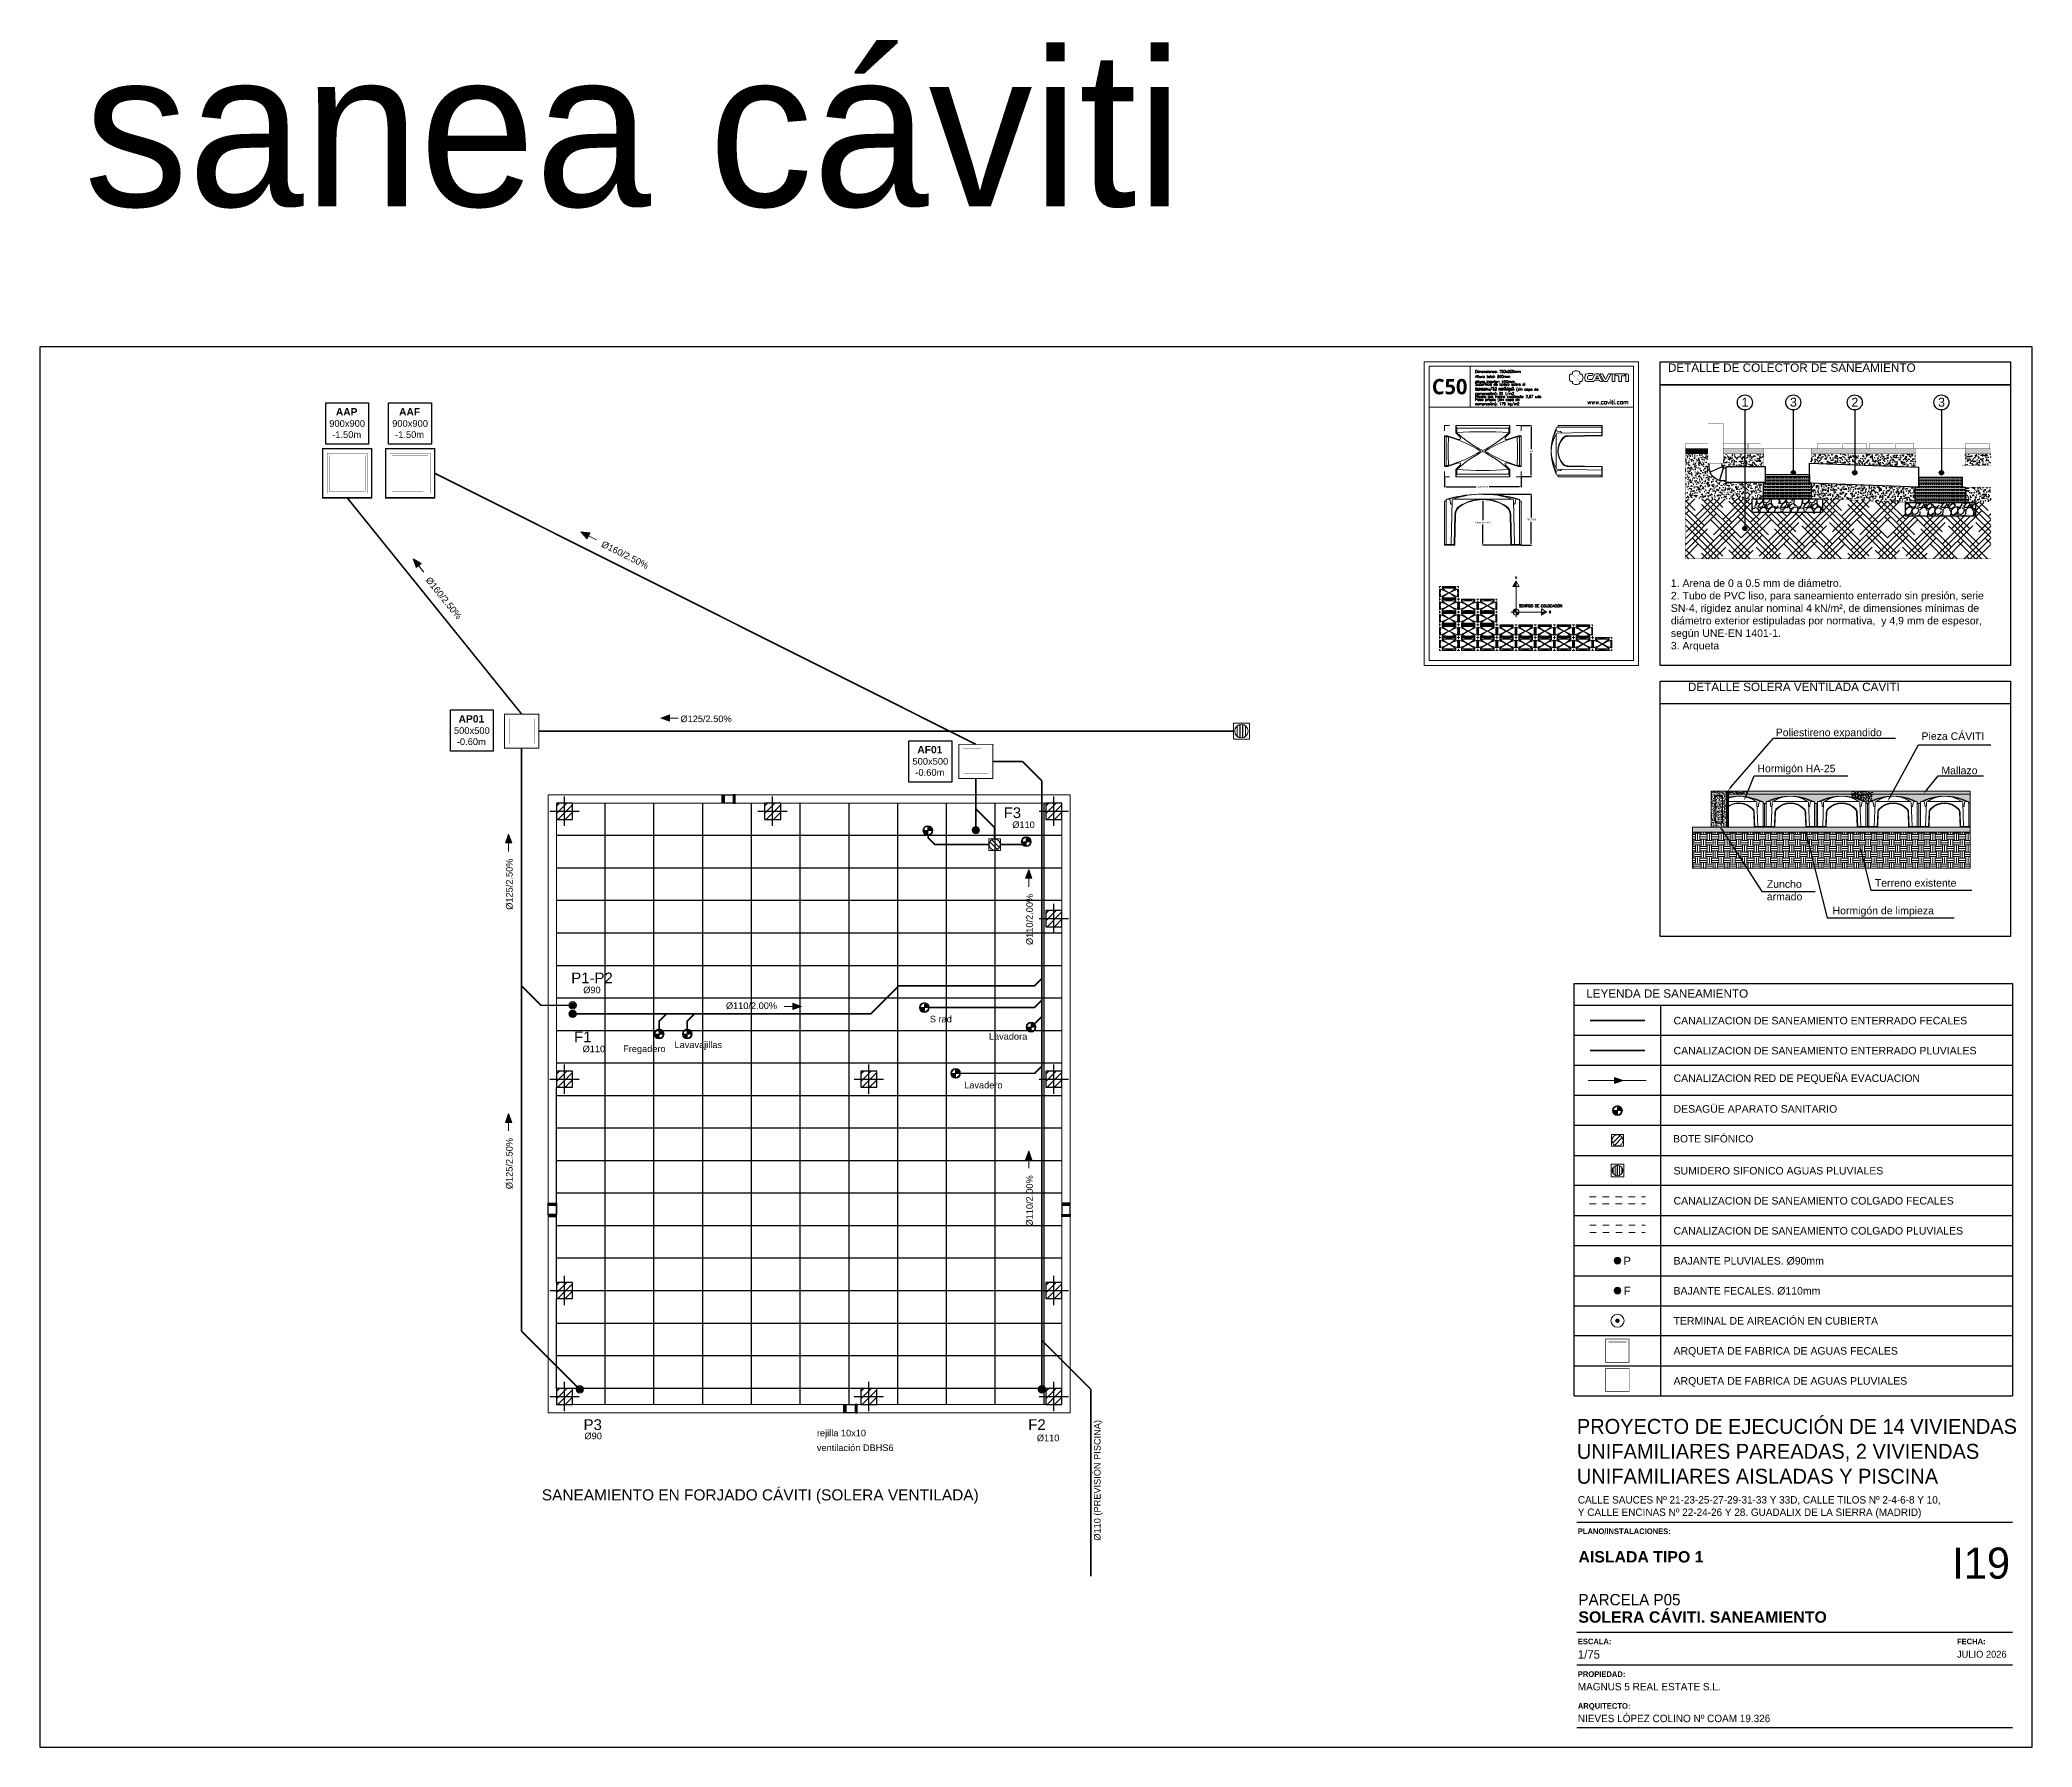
# Model space of a CAD drawing. Header units: millimetres. Extents: x 441156 to 441876, y 4514765 to 4515211.
# Drawn here: x 441259.72 to 441290.36, y 4515058.15 to 4515084.41 of the extents above; entities that cross this region are included whole.
import ezdxf
from ezdxf.enums import TextEntityAlignment as Align

# ---------------------------------------------------------------- set-up
doc = ezdxf.new("R2010")
doc.units = ezdxf.units.MM
doc.linetypes.add('CONTINUA', pattern=[0])
doc.linetypes.add('TRAZO_Y_PUNTO', pattern=[1, 0.5, -0.25, 0, -0.25])
doc.layers.add('01_cartela', color=6, linetype='Continuous', plot=False)
for name, color, linetype in [('01_FECALES', 170, 'Continuous'), ('01_texto cartela', 5, 'Continuous'), ('01_textos', 7, 'Continuous'), ('01_ventanas', 2, 'Continuous'), ('CALEFAC_NOTAS', 7, 'Continuous'), ('INGIN SANEAMIENTO TEXTO', 7, 'Continuous'), ('PILAR_EJES', 1, 'Continuous'), ('PILAR_HORMIGON', 2, 'Continuous'), ('PILAR_RAYA', 4, 'Continuous')]:
    doc.layers.add(name, color=color, linetype=linetype)
for name, color, linetype, lineweight in [('01_varios', 4, 'Continuous', 0), ('_CAVITI-AUX', 2, 'Continuous', 5), ('INGIN SANEAMIENTO BAJANTE FECALES', 10, 'Continuous', 5), ('INGIN SANEAMIENTO BAJANTE PLUVIALES', 170, 'Continuous', 5), ('INGIN SANEAMIENTO ENTERRADO FECALES', 10, 'Continuous', 25), ('INGIN SANEAMIENTO ENTERRADO PLUVIALES', 170, 'Continuous', 25), ('INGIN SANEAMIENTO TEXTO ENTERRADO', 7, 'Continuous', 0), ('Instalaciones_ventilación_extracción', 86, 'Continuous', 25)]:
    doc.layers.add(name, color=color, linetype=linetype, lineweight=lineweight)
doc.layers.add('INGIN SANEAMIENTO INTERIOR', color=7, linetype='Continuous', lineweight=20, true_color=0x046206)
doc.styles.add('Century Gothic', font='', dxfattribs={"height": 2})
doc.styles.add('Century Gothic_3', font='', dxfattribs={"height": 4.5})
doc.styles.add('Century Gothic_5', font='', dxfattribs={"height": 2.5})
doc.styles.add('Century Gothic_6', font='', dxfattribs={"height": 11})
doc.styles.add('Estilo1', font='swissel.ttf')
doc.styles.add('NIEVES2', font='sanss___.ttf')
doc.styles.add('NIEVES3', font='swisseb.ttf')
doc.styles.add('ROMANS', font='romans')
doc.styles.get("Standard").update_dxf_attribs({"font": 'arial.ttf'})
doc.styles.get('Century Gothic').set_extended_font_data('Century Gothic')
doc.styles.get('Century Gothic_3').set_extended_font_data('Century Gothic')
doc.styles.get('Century Gothic_5').set_extended_font_data('Century Gothic')
doc.styles.get('Century Gothic_6').set_extended_font_data('Century Gothic')
doc.linetypes.add('FLE2', pattern='A,1e-05,[1,fle2.shx,S=1,R=0,X=0,Y=0],-1', length=1.00001)
doc.dimstyles.new('CAVITI', dxfattribs={"dimtxt": 0.025, "dimasz": 0.025, "dimexe": 0.004, "dimexo": 0.003, "dimgap": 0.02, "dimtad": 0, "dimtih": 1, "dimtoh": 1, "dimdec": 4, "dimlfac": 1000, "dimdsep": 46, "dimtxsty": 'Standard', "dimcen": 0.025, "dimclrd": 256, "dimadec": 0, "dimazin": 0, "dimtfac": 1, "dimtdec": 4, "dimtofl": 0, "dimtmove": 0, "dimatfit": 3, "dimfxl": 1, "dimtolj": 1, "dimtzin": 0, "dimarcsym": 0})
pattern_1 = [(50, (441211.831105, 4515052.763887), (0.05762772, -0.00504177), [0.0060258, -0.066283783]), (355, (441211.831105, 4515052.763887), (-0.01114802, 0.060434123), [0.00482064, -0.05302721]), (100.451445, (441211.83591, 4515052.763466), (0.046479703, 0.05539235), [0.00512114, -0.056332594]), (46.1842, (441211.831105, 4515052.779955), (0.085746334, -0.013298614), [0.0090387, -0.09942567]), (96.63556, (441211.83825, 4515052.77885), (0.07509446, 0.07826456), [0.00768171, -0.08449897]), (351.18415, (441211.831105, 4515052.779955), (0.07509446, 0.07826456), [0.00723095, -0.07954045]), (21, (441211.83914, 4515052.77594), (0.047957888, -0.032348004), [0.0060258, -0.066283783]), (326, (441211.83914, 4515052.77594), (0.0195489, 0.058261394), [0.00482064, -0.053027026]), (71.451445, (441211.843136, 4515052.77324), (0.06750679, 0.02591339), [0.00512114, -0.056332497]), (37.5, (441211.831105, 4515052.763887), (0.000976971, 0.026746017), [0, -0.052384274, 0, -0.053830466, 0, -0.053227886]), (7.5, (441211.831105, 4515052.763887), (0.021136053, 0.031688606), [0, -0.0306914, 0, -0.051179114, 0, -0.020286855]), (327.5, (441211.813188, 4515052.763887), (0.0428893225, -0.001812087), [0, -0.020085995, 0, -0.062668303, 0, -0.083156018]), (317.5, (441211.805154, 4515052.763887), (0.046855464, 0.008042777), [0, -0.026111793, 0, -0.041618181, 0, -0.059052824])]
pattern_2 = [(50, (0, -106.894517), (0.05762772119564, -0.00504176988443), [0.0060257984101, -0.0662837825109]), (355, (0, -106.89452), (-0.0111480185191, 0.0604341225342), [0.0048206387281, -0.05302721079036]), (100.4514447, (0.0048, -106.89494), (0.0464797025245, 0.0553923501863), [0.00512114064495, -0.0563325938457]), (46.1842, (0, -106.87845), (0.085746333523, -0.013298613796), [0.0090386976151, -0.0994256737663]), (96.63555761, (0.007146, -106.87956), (0.075094459502, 0.0782645642107), [0.0076817141116, -0.0844989670827]), (351.18415117, (0, -106.87845), (0.0750944595063, 0.0782645642068), [0.0072309476758, -0.0795404542154]), (21, (0.008034, -106.882466), (0.0479578875514, -0.03234800360326), [0.0060257984101, -0.0662837825109]), (326, (0.008034, -106.882466), (0.0195489010056, 0.0582613938801), [0.0048206387281, -0.0530270260087]), (71.451445, (0.01203, -106.88516), (0.0675067884501, 0.0259133905775), [0.00512114064495, -0.0563324967371]), (37.5, (0, -106.894517), (0.00097697115784, 0.02674601673522), [0, -0.05238427417829, 0, -0.0538304657967, 0, -0.0532278859557]), (7.5, (0, -106.894517), (0.02113605333946, 0.03168860621836), [0, -0.030691399902, 0, -0.05117911449627, 0, -0.02028685464727]), (327.5, (-0.017917, -106.894517), (0.04288932245555, -0.00181208695238), [0, -0.02008599470026, 0, -0.06266830346482, 0, -0.0831560180591]), (317.5, (-0.02595, -106.894517), (0.04685546381534, 0.00804277738806), [0, -0.02611179311034, 0, -0.04161818101895, 0, -0.05905282441877])]
pattern_3 = [(95, (441263.062555, 4515072.06088), (0.08229922, 0.06905725), [0.011191, -0.12310107]), (40, (441263.06255, 4515072.06088), (-0.09400355, 0.0647238), [0.0089528, -0.0984812]), (145.45144, (441263.06941, 4515072.06663), (-0.01170432, 0.13378106), [0.0095109, -0.1046199]), (91.1842, (441263.04145, 4515072.08198), (0.1300684, 0.09514025), [0.0167865, -0.1846516]), (141.63556, (441263.05229, 4515072.08991), (-0.0041631, 0.2013951), [0.0142663, -0.15693]), (36.18415, (441263.04145, 4515072.08198), (-0.0041631, 0.2013951), [0.0134292, -0.1477211]), (66, (441263.05728, 4515072.08726), (0.1054598, 0.0204993), [0.011191, -0.12310107]), (11, (441263.05728, 4515072.08726), (-0.05083826, 0.10218252), [0.0089528, -0.09848086]), (116.45145, (441263.06607, 4515072.08896), (0.05462154, 0.12268183), [0.0095109, -0.10461972]), (82.5, (441263.062555, 4515072.06088), (-0.03384059, 0.036406556), [0, -0.09728715, 0, -0.099973, 0, -0.09885389]), (52.5, (441263.062555, 4515072.06088), (-0.01385789, 0.06937073), [0, -0.05699953, 0, -0.09504895, 0, -0.03767639]), (12.5, (441263.039026, 4515072.03735), (0.058703065, 0.053943705), [0, -0.03730336, 0, -0.11638647, 0, -0.1544359]), (2.5, (441263.028475, 4515072.0268), (0.05096984, 0.07209381), [0, -0.04849436, 0, -0.07729255, 0, -0.10967187])]
pattern_4 = [(180, (441263.062555, 4515072.06088), (-1e-17, -0.048954535), []), (180, (441263.038116, 4515072.085318), (-1e-17, -0.048954535), [0.023498177, -0.00979091])]
pattern_5 = [(273.01279, (441263.013317, 4515072.36334), (0.175849706, -2.989445004), [0.0334576, -3.3123112]), (229.96974, (441263.015075, 4515072.329929), (1.9343467565, 2.286046189), [0.0574143, -5.684018]), (177.51045, (441262.978147, 4515072.285966), (3.692843829, -0.175849705), [0.0404836, -4.0078807]), (312.27369, (441262.953528, 4515072.173422), (-3.341144416, 3.692843829), [0.0522839, -5.1761038]), (337.833654, (441262.988698, 4515072.134735), (-2.989445004, 1.230947943), [0.0512685, -5.0755874]), (42.27369, (441263.036177, 4515072.115392), (-3.692843829, -3.341144416), [0.0522839, -5.1761038]), (82.69424, (441263.074864, 4515072.150562), (-0.527549118, -4.044543241), [0.0691428, -6.8451281]), (117.25533, (441263.083657, 4515072.219143), (-2.6377455914, 5.099641478), [0.0652779, -6.4625133]), (166.429566, (441263.053762, 4515072.277174), (-3.6928438287, 0.8792485303), [0.052461, -5.19364]), (220.23636, (441263.002766, 4515072.289483), (2.110196474, 1.758497061), [0.0598923, -2.9347203]), (267.397438, (441262.957045, 4515072.250796), (-0.175849706, -4.0445432409), [0.0774537, -7.6679224]), (183.81407, (441263.129378, 4515072.345755), (-2.28604618, -0.175849706), [0.0264359, -2.6171649]), (216.469234, (441263.103, 4515072.343997), (2.6377455915, 1.934346768), [0.0502941, -4.9791304]), (270, (441263.06255, 4515072.3141), (0.1758497, -0.1758497), [0.0351699, -0.3165296]), (248.19859, (441263.029143, 4515072.322895), (0.52754912, 1.230947943), [0.0189397, -1.8750196]), (336.8014, (441263.02211, 4515072.30531), (-0.703398825, 0.35169941), [0.0267846, -1.312447]), (75.96376, (441263.04673, 4515072.29476), (0.175849706, 0.87924853), [0.043503, -1.406591]), (206.56505, (441263.05728, 4515072.33696), (0.52754912, 0.1758497), [0.031457, -0.7549669]), (61.38954, (441262.920117, 4515072.203317), (1.230947943, 2.2860461796), [0.0440677, -4.3627133]), (115.346176, (441262.941219, 4515072.242004), (1.230947943, -2.637745592), [0.0369704, -3.660058]), (338.19859, (441263.02211, 4515072.372133), (-1.230947943, 0.52754912), [0.037879, -1.8560802]), (28.61046, (441263.05728, 4515072.358065), (-2.2860461795, -1.230947943), [0.0440677, -4.3627133]), (24.44395, (441263.029143, 4515072.09429), (-1.230947943, -0.527549118), [0.042496, -2.082304]), (339.77514, (441263.06783, 4515072.111875), (-2.813595299, 1.055098235), [0.0356068, -3.5250784]), (111.80141, (441263.199718, 4515072.19804), (-0.52754912, 1.230947943), [0.037879, -1.8560802]), (62.354025, (441263.18565, 4515072.233211), (-1.582647355, -2.989445004), [0.041688, -4.1271]), (114.44395, (441263.11355, 4515072.111875), (0.527549118, -1.230947943), [0.021248, -2.103552]), (146.30993, (441263.189167, 4515072.18749), (-0.87924853, 0.52754912), [0.0126807, -1.2553896]), (210.96376, (441263.178616, 4515072.194524), (0.70339882, 0.35169941), [0.0512685, -0.9741027]), (231.009006, (441263.134653, 4515072.168147), (1.582647355, 1.9343467675), [0.047512, -4.7036854]), (348.69007, (441263.062555, 4515072.27893), (-0.52754912, 0.1758497), [0.0358664, -0.8607947]), (38.157227, (441263.097725, 4515072.271898), (3.3411444162, 2.637745592), [0.0626184, -6.1992116]), (105.9454, (441263.146963, 4515072.310585), (0.527549118, -1.934346767), [0.025604, -2.5348063]), (135, (441263.13993, 4515072.3352), (-0.3516994, 2e-17), [0.0149213, -0.2337677]), (165.25644, (441263.12586, 4515072.169905), (1.934346767, -0.527549119), [0.0345489, -3.4203497]), (93.01279, (441263.09245, 4515072.178698), (-0.175849706, 2.989445004), [0.0669153, -3.2788536]), (45, (441263.08893, 4515072.24552), (2e-17, 0.3516994), [0.0646592, -0.18403]), (10.304846, (441263.134653, 4515072.291242), (2.989445004, 0.52754912), [0.0393212, -3.8927977]), (299.0546, (441263.17334, 4515072.298276), (0.52754912, -0.87924853), [0.0362096, -1.774274]), (252.645975, (441263.190925, 4515072.266623), (-1.5826473555, -5.0996414775), [0.0589555, -5.836601]), (220.42608, (441263.17334, 4515072.210351), (-2.4618958857, -2.1101964735), [0.062371, -6.1747184])]

msp = doc.modelspace()

# ---------------------------------------------------------------- texts
at = {"layer": '01_cartela', "color": 3, "insert": (441260.3999918, 4515084.23718901), "char_height": 2.3928733831, "width": 70.1854420962, "attachment_point": 1, "style": 'Century Gothic_6'}
msp.add_mtext('sanea cáviti', dxfattribs=at)
at = {"layer": '01_texto cartela', "color": 5}
for s, insert, char_height, width, attachment_point, style in [('\\PPROYECTO DE EJECUCIÓN DE 14 VIVIENDAS UNIFAMILIARES PAREADAS, 2 VIVIENDAS UNIFAMILIARES AISLADAS Y PISCINA', (441283.3574437, 4515063.58126219), 0.23, 6.8221698289, 1, 'Century Gothic_3'), ('CALLE SAUCES Nº 21-23-25-27-29-31-33 Y 33D, CALLE TILOS Nº 2-4-6-8 Y 10, \\PY CALLE ENCINAS Nº 22-24-26 Y 28. GUADALIX DE LA SIERRA (MADRID)', (441283.37223759, 4515062.01116258), 0.114550418, 9.2468106263, 1, 'Century Gothic'), ('{\\fCentury Gothic|b1|i0|c0|p34;PLANO/INSTALACIONES: }', (441283.37223759, 4515061.51419364), 0.0870135776, 2.1171461181, 1, 'Century Gothic'), ('\\pt2.3273;SOLERA CÁVITI. SANEAMIENTO', (441283.38111392, 4515060.06183066), 0.1745530179, 7.0090801689, 7, 'NIEVES3'), ('\\pt2.3273;\\PPARCELA P05', (441283.38111392, 4515060.32900291), 0.1745530179, 7.0090801689, 7, 'Century Gothic_5'), ('{\\fCentury Gothic|b1|i0|c0|p34;ESCALA: }', (441283.37223759, 4515059.81981427), 0.0870135776, 2.1171461181, 1, 'Century Gothic'), ('1/75', (441283.37223759, 4515059.64118183), 0.130914763, 2.1171461181, 1, 'Century Gothic'), ('{\\fCentury Gothic|b1|i0|c0|p34;FECHA: }', (441289.20310501, 4515059.81981427), 0.0870135776, 2.1171461181, 1, 'Century Gothic'), ('JULIO 2026', (441289.20310501, 4515059.63295512), 0.106913723, 3.5043768434, 1, 'Century Gothic'), ('{\\fCentury Gothic|b1|i0|c0|p34;PROPIEDAD:}', (441283.37223759, 4515059.3171292), 0.0870135776, 0.8370923696, 1, 'Century Gothic'), ('MAGNUS 5 REAL ESTATE S.L.', (441283.37223759, 4515059.13849677), 0.114550418, 4.882308024, 1, 'Century Gothic'), ('{\\fCentury Gothic|b1|i0|c0|p34;ARQUITECTO:}', (441283.37223759, 4515058.82804393), 0.0870135776, 0.8370923696, 1, 'Century Gothic'), ('NIEVES LÓPEZ COLINO Nº COAM 19.326', (441283.37223759, 4515058.64941149), 0.114550418, 3.6515309653, 1, 'Century Gothic')]:
    msp.add_mtext(s, dxfattribs=dict(at, insert=insert, char_height=char_height, width=width, attachment_point=attachment_point, style=style))
at = {"layer": '01_texto cartela', "color": 1}
for s, insert, char_height, width, attachment_point, style in [('I19', (441290.01918961, 4515061.21993018), 0.478574677, 1.0498533469, 3, 'Century Gothic_6'), ('\\pt2.3273;AISLADA TIPO 1 ', (441283.38111392, 4515060.98781456), 0.1745530179, 7.0090801689, 7, 'NIEVES3')]:
    msp.add_mtext(s, dxfattribs=dict(at, insert=insert, char_height=char_height, width=width, attachment_point=attachment_point, style=style))
at = {"layer": '01_textos', "color": 1, "style": 'Estilo1'}
msp.add_text('LEYENDA DE SANEAMIENTO', height=0.1282612154, dxfattribs=at).set_placement((441283.50225082, 4515069.6756544))
at = {"layer": '01_textos', "color": 5, "style": 'Estilo1'}
msp.add_text('SANEAMIENTO EN FORJADO CÁVITI (SOLERA VENTILADA)', height=0.1697265748, dxfattribs=at).set_placement((441267.44028074, 4515061.9447134, -0.00000053))
at = {"layer": '01_textos', "color": 1, "char_height": 0.1288338101, "attachment_point": 1, "style": 'Estilo1'}
for s, insert in [('\\pi0.3958;DETALLE DE COLECTOR DE SANEAMIENTO{\\H1.443x; }', (441284.36150467, 4515079.42885861)), ('\\pi0.70303;DETALLE SOLERA VENTILADA CÁVITI{\\H1.7223x; }', (441284.36150467, 4515074.51969631))]:
    msp.add_mtext_dynamic_manual_height_columns(s, width=4.9151576394, gutter_width=11.875, heights=[0], dxfattribs=dict(at, insert=insert))
at = {"layer": '_CAVITI-AUX', "style": 'ROMANS'}
for s, width, insert, char_height, attachment_point in [('Altura total: 500mm', 1.038813619, (441281.79332732, 4515079.22766705), 0.0392789876, 4), ('Dimensiones: 750x500mm', 1.0435648674, (441281.79332732, 4515079.30622502), 0.0392789876, 4), ('{\\fTrebuchet MS|b1|i0|c0|p34;C50}', 0.7484841853, (441281.40053745, 4515079.0705511), 0.2356739255, 5), ('Altura interior: 450mm', 1.0483152189, (441281.79332732, 4515079.14910907), 0.0392789876, 4), ('Superficie de apoyo sobre el terreno: 753 cm2/m2', 1.0498992673, (441281.79332732, 4515079.0705511), 0.0392789876, 4), ('Consumo de hormigón (sin capa de compresión): 81 l/m2', 1.0546496187, (441281.79332732, 4515078.99199312), 0.0392789876, 4), ('Piezas por metro cuadrado: 2,67 uds', 1.0578168187, (441281.79332732, 4515078.91343515), 0.0392789876, 4), ('Peso propio (sin capa de compresión): 179 kg/m2', 1.0625680671, (441281.79332732, 4515078.83487717), 0.0392789876, 4), ('www.caviti.com', 0.3742420926, (441284.15006658, 4515078.83487717), 0.0628463801, 6), ('Y', 0.1077412525, (441282.42179112, 4515076.12924983), 0.03927899, 5), ('SENTIDO DE COLOCACIÓN ', 0.7484841853, (441282.46892591, 4515075.70041396), 0.0392789876, 4), ('X', 0.1077412525, (441282.94335563, 4515075.60614439), 0.03927899, 5)]:
    msp.add_mtext_dynamic_manual_height_columns(s, width=width, gutter_width=26.25, heights=[0], dxfattribs=dict(at, insert=insert, char_height=char_height, attachment_point=attachment_point))
at = {"layer": 'INGIN SANEAMIENTO BAJANTE FECALES', "color": 10, "style": 'NIEVES2'}
for s, height, p in [('F3', 0.164465438, (441274.54222371, 4515072.43780512, -0.0000013)), ('F1', 0.164465438, (441267.9347884, 4515068.99046059, -0.00000053)), ('F', 0.12643481, (441284.07673204, 4515065.10344098)), ('F2', 0.164465438, (441274.92062349, 4515063.02799658, 0.00000005))]:
    msp.add_text(s, height=height, dxfattribs=at).set_placement(p)
at = {"layer": 'INGIN SANEAMIENTO BAJANTE PLUVIALES', "style": 'NIEVES2'}
for s, height, p in [('P1-P2', 0.164465438, (441267.89308746, 4515069.89754561, -0.00000053)), ('P', 0.12643481, (441284.07114302, 4515065.56516082))]:
    msp.add_text(s, height=height, dxfattribs=at).set_placement(p)
msp.add_text('P3', height=0.164465438, dxfattribs=at).set_placement((441268.22317135, 4515063.02799658, 0.00000005), align=Align.CENTER)
at = {"layer": 'INGIN SANEAMIENTO ENTERRADO PLUVIALES'}
for s, height, style, p in [('AAP', 0.112841979, 'NIEVES3', (441264.43928469, 4515078.62917514, 0.00000034)), ('900x900', 0.102686303, 'Estilo1', (441264.44664245, 4515078.45460319, 0.00000034)), ('-1.50m', 0.102686303, 'Estilo1', (441264.43895283, 4515078.2834763, 0.00000034)), ('500x500', 0.102686303, 'Estilo1', (441266.3638789, 4515073.73207302, -0.00000053)), ('AP01', 0.112841979, 'NIEVES3', (441266.35652113, 4515073.90664497, -0.00000053)), ('-0.60m', 0.102686303, 'Estilo1', (441266.35618928, 4515073.56094613, -0.00000053))]:
    msp.add_text(s, height=height, rotation=0.020029945, dxfattribs=dict(at, style=style)).set_placement(p, align=Align.CENTER)
at = {"layer": 'INGIN SANEAMIENTO ENTERRADO PLUVIALES', "color": 10}
for s, height, style, p in [('AAF', 0.112841979, 'NIEVES3', (441265.40696591, 4515078.62917501, 0.00000034)), ('900x900', 0.102686303, 'Estilo1', (441265.41432368, 4515078.45460306, 0.00000034)), ('-1.50m', 0.102686303, 'Estilo1', (441265.40663406, 4515078.28347617, 0.00000034)), ('AF01', 0.112841979, 'NIEVES3', (441273.40752093, 4515073.43388052, -0.00000053)), ('500x500', 0.102686303, 'Estilo1', (441273.41487869, 4515073.25930857, -0.00000053)), ('-0.60m', 0.102686303, 'Estilo1', (441273.40718908, 4515073.08818168, -0.00000053))]:
    msp.add_text(s, height=height, rotation=0.020029945, dxfattribs=dict(at, style=style)).set_placement(p, align=Align.CENTER)
at = {"layer": 'INGIN SANEAMIENTO TEXTO', "color": 5}
for s, p in [('1', (441285.88943349, 4515078.7640538)), ('3', (441286.63436331, 4515078.7640538)), ('2', (441287.57951461, 4515078.7640538)), ('3', (441288.9116164, 4515078.7640538))]:
    msp.add_text(s, height=0.1370727, dxfattribs=at).set_placement(p)
at = {"layer": 'INGIN SANEAMIENTO TEXTO', "color": 5, "attachment_point": 1, "style": 'Estilo1'}
for s, width, gutter_width, insert, char_height in [('1. Arena de 0 a 0.5 mm de diámetro.\\P2. Tubo de PVC liso, para saneamiento enterrado sin presión, serie SN-4, rigidez anular nominal 4 kN/m², de dimensiones mínimas de diámetro exterior estipuladas por normativa,  y 4,9 mm de espesor, según UNE-EN 1401-1. \\P3. Arqueta', 4.9450096691, 11.875, (441284.80243533, 4515076.10893952), 0.11542964114), ('CANALIZACION DE SANEAMIENTO ENTERRADO FECALES', 6.6485632608, 12.5, (441284.8441403, 4515069.38107997), 0.1154296411), ('CANALIZACION DE SANEAMIENTO ENTERRADO PLUVIALES', 6.6232700442, 12.5, (441284.8441403, 4515068.91936013), 0.1154296411), ('CANALIZACION RED DE PEQUEÑA EVACUACION', 5.5609549455, 12.5, (441284.8441403, 4515068.49525834), 0.1154296411), ('DESAGÜE APARATO SANITARIO', 4.2100631955, 12.5, (441284.8441403, 4515068.02284624), 0.1154296411), ('BOTE SIFÓNICO', 8.1630085879, 12.5, (441284.83941141, 4515067.56268114), 0.1126125), ('SUMIDERO SIFONICO AGUAS PLUVIALES', 6.0555258706, 12.5, (441284.8441403, 4515067.0724808), 0.1154296411), ('CANALIZACION DE SANEAMIENTO COLGADO FECALES', 6.9014961033, 12.5, (441284.8441403, 4515066.61076097), 0.1154296411), ('CANALIZACION DE SANEAMIENTO COLGADO PLUVIALES', 6.9014961033, 12.5, (441284.8441403, 4515066.14904113), 0.1154296411), ('BAJANTE PLUVIALES. %%C90mm', 4.2100631955, 12.5, (441284.8441403, 4515065.6873213), 0.1154296411), ('BAJANTE FECALES. %%C110mm', 4.2100631955, 12.5, (441284.8441403, 4515065.22560147), 0.1154296411), ('TERMINAL DE AIREACIÓN EN CUBIERTA', 4.2100631955, 12.5, (441284.8441403, 4515064.76388163), 0.1154296411), ('ARQUETA DE FABRICA DE AGUAS FECALES', 5.1459128872, 12.5, (441284.8441403, 4515064.3021618), 0.1154296411), ('ARQUETA DE FABRICA DE AGUAS PLUVIALES', 6.2588880691, 12.5, (441284.8441403, 4515063.84044196), 0.1154296411)]:
    msp.add_mtext_dynamic_manual_height_columns(s, width=width, gutter_width=gutter_width, heights=[0], dxfattribs=dict(at, insert=insert, char_height=char_height))
at = {"layer": 'INGIN SANEAMIENTO TEXTO', "color": 5, "width": 4.9450096691, "attachment_point": 1, "style": 'Estilo1'}
for s, insert, char_height in [('Poliestireno expandido', (441286.41536593, 4515073.81272412), 0.1154296411), ('Pieza CÁVITI', (441288.65694374, 4515073.75557375), 0.1154296411), ('Hormigón HA-25', (441286.13346981, 4515073.25821221), 0.1154296411), ('Mallazo', (441288.96285742, 4515073.22801189), 0.115429641), ('Zuncho\\Parmado', (441286.27801178, 4515071.48124197), 0.115429641), ('Terreno existente', (441287.93974847, 4515071.4991807), 0.1154296411), ('Hormigón de limpieza', (441287.28928994, 4515071.07298983), 0.1154296411)]:
    msp.add_mtext(s, dxfattribs=dict(at, insert=insert, char_height=char_height))
at = {"layer": 'INGIN SANEAMIENTO TEXTO ENTERRADO', "style": 'Estilo1'}
for s, p in [('rejilla 10x10', (441271.67063714, 4515062.93005113, -0.00000226)), ('ventilación DBHS6', (441271.67063714, 4515062.70408927, -0.00000226))]:
    msp.add_text(s, height=0.10125, rotation=0.020029945, dxfattribs=at).set_placement(p)
for s, width, insert, char_height, attachment_point, rotation in [('\\pi-0.13221;Ø160/2.50%', 0.5900810399, (441268.48625579, 4515076.60075865, 0.00000034), 0.10125, 4, 333.413475796), ('\\pi-0.13221;Ø160/2.50%', 0.5900810399, (441265.76776124, 4515076.02343409, 0.00000034), 0.10125, 4, 308.916438765), ('\\pi-0.13221;Ø125/2.50%', 0.5900810399, (441269.70455345, 4515073.96177751, -0.00000053), 0.10125, 4, 0.020029945), ('Ø110', 0.5900810399, (441275.02080351, 4515072.33340305, -0.0000013), 0.10125, 6, 359.979970055), ('\\pi-0.13221;Ø125/2.50%', 0.5900810399, (441266.94262141, 4515071.16053645, -0.00000053), 0.10125, 4, 90.020029945), ('\\pi-0.13221;Ø110/2.00%', 0.5900810399, (441274.94208465, 4515070.61820593, -0.00000053), 0.10125, 4, 90.020029945), ('Ø90', 0.5900810399, (441268.34465973, 4515069.79314353, -0.00000053), 0.10125, 6, 359.979970055), ('\\pi-0.13221;Ø110/2.00%', 0.5900810399, (441270.40337339, 4515069.54997521, -0.00000155), 0.10125, 4, 0.020029945), ('S rad', 0.5900810399, (441273.74537297, 4515069.34565818, -0.00000172), 0.10125, 6, 359.979970055), ('Lavadora', 0.5900810399, (441274.90502993, 4515069.08058018, -0.00000222), 0.10125, 6, 359.979970055), ('Ø110', 0.5900810399, (441268.4133682, 4515068.88605851, -0.00000053), 0.10125, 6, 359.979970055), ('Fregadero', 0.5900810399, (441269.34344147, 4515068.87492507, -0.00000102), 0.10125, 6, 359.979970055), ('Lavavajillas', 0.5900810399, (441270.2118851, 4515068.93615747, -0.00000155), 0.10125, 6, 359.979970055), ('Lavadero', 0.5900810399, (441274.52494585, 4515068.3304197, -0.00000172), 0.10125, 6, 359.979970055), ('\\pi-0.13221;Ø125/2.50%', 0.5900810399, (441266.94262141, 4515066.86411386, -0.00000053), 0.10125, 4, 90.020029945), ('\\pi-0.13221;Ø110/2.00%', 0.5900810399, (441274.94209411, 4515066.28994096, -0.00000053), 0.10125, 4, 90.020029945), ('Ø110 (PREVISIÓN PISCINA)', 2.8089602498, (441275.99705816, 4515063.18140498, -0.00000077), 0.10125, 6, 89.979970055), ('Ø90', 0.5900810399, (441268.2295819, 4515062.93492177, 0.00000005), 0.102375, 5, 0.020029945), ('Ø110', 0.5900810399, (441275.39920329, 4515062.90371445, 0.00000005), 0.10125, 6, 359.979970055)]:
    msp.add_mtext_dynamic_manual_height_columns(s, width=width, gutter_width=12.5, heights=[0], dxfattribs=dict(at, insert=insert, char_height=char_height, attachment_point=attachment_point, rotation=rotation))

# ---------------------------------------------------------------- blocks, each defined once
blk = doc.blocks.new('BAJANTE FECALES')
at = {"layer": 'INGIN SANEAMIENTO BAJANTE FECALES', "lineweight": 0}
h = blk.add_hatch(dxfattribs=at)
h.set_pattern_fill('GOST_WOOD', color=256, scale=0.005)
edge = h.paths.add_edge_path(flags=17)
edge.add_arc((57.049, 39.966), 0.0688, 0, 360)
edge = h.paths.add_edge_path()
edge.add_arc((57.049, 39.966), 0.0918, 0, 360)
h = blk.add_hatch(color=256, dxfattribs=at)
h.dxf.hatch_style = 1
edge = h.paths.add_edge_path()
edge.add_arc((57.049, 39.966), 0.0688, 0, 360)
for radius in [0.0918, 0.0688]:
    blk.add_circle((57.049, 39.966), radius, dxfattribs=at)
blk = doc.blocks.new('BOTE_SIFONICO')
at = {"layer": 'INGIN SANEAMIENTO INTERIOR', "ltscale": 0.5}
for p, q in [((-0.062, -0.036), (0.036, 0.062)), ((-0.036, -0.062), (0.062, 0.036))]:
    blk.add_line(p, q, dxfattribs=at)
blk.add_lwpolyline([(-0.075, -0.075), (0.075, -0.075), (0.075, 0.075), (-0.075, 0.075), (-0.075, -0.075)], close=True, dxfattribs=at)
blk.add_circle((0, 0), 0.0712, dxfattribs=at)
blk = doc.blocks.new('SIFON')
at = {"layer": 'INGIN SANEAMIENTO INTERIOR', "linetype": 'Continuous', "lineweight": 0}
h = blk.add_hatch(color=256, dxfattribs=at)
h.dxf.hatch_style = 1
edge = h.paths.add_edge_path()
edge.add_line((1065.928, 523.956), (1065.852, 523.956))
edge.add_arc((1065.928, 523.956), 0.076, 180, 270)
edge.add_line((1065.928, 523.88), (1065.928, 523.956))
edge = h.paths.add_edge_path()
edge.add_line((1065.928, 524.032), (1065.928, 523.956))
edge.add_line((1065.928, 523.956), (1066.004, 523.956))
edge.add_arc((1065.928, 523.956), 0.076, 0, 90)
for points in [[(1065.852, 523.956), (1066.004, 523.956)], [(1065.928, 524.032), (1065.928, 523.88)]]:
    blk.add_lwpolyline(points, dxfattribs=at)
for radius in [0.0891, 0.076]:
    blk.add_circle((1065.928, 523.956), radius, dxfattribs=at)
blk = doc.blocks.new('B PLUVIALES')
at = {"layer": 'INGIN SANEAMIENTO BAJANTE PLUVIALES', "lineweight": 0}
h = blk.add_hatch(color=256, dxfattribs=at)
h.dxf.hatch_style = 1
edge = h.paths.add_edge_path()
edge.add_arc((57.049, 40.386), 0.0688, 0, 360)
for radius in [0.0918, 0.0688]:
    blk.add_circle((57.049, 40.386), radius, dxfattribs=at)
blk = doc.blocks.new('ARQUETA FECALES 1')
at = {"layer": 'INGIN SANEAMIENTO ENTERRADO FECALES'}
for points, const_width in [([(13.525, 21.29), (13.525, 21.824), (14.059, 21.824), (14.059, 21.29)], 0.015), ([(13.574, 21.339), (13.574, 21.775), (14.01, 21.775), (14.01, 21.339)], 0.0015), ([(13.597, 21.362), (13.597, 21.753), (13.988, 21.753), (13.988, 21.362)], 0.0015)]:
    blk.add_lwpolyline(points, close=True, dxfattribs=dict(at, const_width=const_width))
blk = doc.blocks.new('ARQUETA 3')
at = {"layer": 'INGIN SANEAMIENTO ENTERRADO PLUVIALES'}
for points, const_width in [([(13.614, 20.539), (13.614, 20.895), (13.97, 20.895), (13.97, 20.539)], 0.01), ([(13.647, 20.572), (13.647, 20.862), (13.937, 20.862), (13.937, 20.572)], 0.001), ([(13.662, 20.587), (13.662, 20.847), (13.922, 20.847), (13.922, 20.587)], 0.001)]:
    blk.add_lwpolyline(points, close=True, dxfattribs=dict(at, const_width=const_width))
blk = doc.blocks.new('DLECHA SANEAMIENTO INTERIOR')
at = {"layer": 'INGIN SANEAMIENTO INTERIOR', "lineweight": 0}
h = blk.add_hatch(color=256, dxfattribs=at)
h.dxf.hatch_style = 1
h.paths.add_polyline_path([(1048.429, 522.543), (1048.429, 522.658), (1048.588, 522.6)])
blk.add_lwpolyline([(1048.429, 522.543), (1048.429, 522.658), (1048.588, 522.6), (1048.429, 522.543)], dxfattribs=at)
blk = doc.blocks.new('C30_lateral')
for points in [[(-0.201, 0.427, 0.481699), (-0.209, 0.441), (-0.241, 0.444, -0.383819), (-0.25, 0.454), (-0.25, 0.475, -0.414214), (-0.24, 0.485), (-0.005, 0.485)], [(-0.005, 0.435), (-0.241, 0.426, 0.383819), (-0.25, 0.416)], [(-0.005, 0.065), (-0.241, 0.074, -0.383819), (-0.25, 0.084), (-0.25, 0.416)], [(-0.005, 0.5), (-0.005, 0.4), (0, 0.4), (0, 0.5), (-0.23, 0.5), (-0.23, 0.493, -0.414214), (-0.237, 0.485)], [(-0.005, 0.405), (-0.144, 0.4, 0.19562), (-0.182, 0.383, 0.399251), (-0.182, 0.117, 0.19562), (-0.144, 0.1), (-0.005, 0.095)], [(-0.005, 0.4), (-0.144, 0.395, 0.19562), (-0.178, 0.379, 0.399251), (-0.178, 0.121, 0.19562), (-0.144, 0.105), (-0.005, 0.1)], [(-0.201, 0.073, -0.481699), (-0.209, 0.059), (-0.241, 0.056, 0.383819), (-0.25, 0.046), (-0.25, 0.025, 0.414214), (-0.24, 0.015), (-0.005, 0.015)], [(-0.005, 0), (-0.005, 0.1), (0, 0.1), (0, 0), (-0.23, 0), (-0.23, 0.008, 0.414214), (-0.237, 0.015)]]:
    blk.add_lwpolyline(points, format="xyb")
for centre, radius, start, end in [((0.231, 0.25), 0.531, 154.9424, 205.0576), ((0.141, 0.25), 0.441, 152.4571, 207.5429), ((0.001, 0.25), 0.301, 146.4744, 213.5256)]:
    blk.add_arc(centre, radius, start, end)
blk = doc.blocks.new('corte_01')
blk.add_line((-0.35, 0.291), (-0.35, 0.201))
blk.add_lwpolyline([(-0.35, 0.25), (-0.084, 0.25)])
for points in [[(-0.095, 0.005), (-0.1, 0.144, 0.19562), (-0.117, 0.182, 0.338609), (-0.35, 0.207, 0.338609)], [(-0.1, 0.005), (-0.105, 0.144, 0.19562), (-0.121, 0.178, 0.343156), (-0.35, 0.201, 0.343156)], [(0, 0.005), (-0.1, 0.005), (-0.1, 0), (0, 0), (0, 0.23), (-0.008, 0.23, -0.414214), (-0.015, 0.237)], [(-0.065, 0.005), (-0.074, 0.241, 0.383819), (-0.084, 0.25)], [(-0.073, 0.201, 0.481699), (-0.059, 0.209), (-0.056, 0.241, -0.383819), (-0.046, 0.25), (-0.025, 0.25, -0.414214), (-0.015, 0.24), (-0.015, 0.005)]]:
    blk.add_lwpolyline(points, format="xyb")
for centre, radius, start, end in [((-0.25, -0.001), 0.301, 56.4744, 109.4341), ((-0.25, -0.231), 0.531, 64.9424, 100.8498), ((-0.25, -0.141), 0.441, 62.4571, 103.1011)]:
    blk.add_arc(centre, radius, start, end)
blk = doc.blocks.new('C70_planta')
for points in [[(0.11, 0.5), (0.11, 0.43), (0.153, 0.387, -0.793916), (0.138, 0.363), (0.028, 0.4), (0, 0.4)], [(0.11, 0), (0.11, 0.07), (0.153, 0.113, 0.793916), (0.138, 0.137), (0.028, 0.1), (0, 0.1)], [(0.64, 0.5), (0.64, 0.43), (0.597, 0.387, 0.793916), (0.612, 0.363), (0.722, 0.4), (0.75, 0.4)], [(0.64, 0), (0.64, 0.07), (0.597, 0.113, -0.793916), (0.612, 0.137), (0.722, 0.1), (0.75, 0.1)]]:
    blk.add_lwpolyline(points, format="xyb")
for points in [[(0.05, 0.5), (0, 0.5), (0, 0.45)], [(0.015, 0.11), (0, 0.1), (0, 0.4), (0.015, 0.39)], [(0.05, 0), (0, 0), (0, 0.05)], [(0.12, 0.475), (0.11, 0.5), (0.64, 0.5), (0.63, 0.475)], [(0.12, 0.025), (0.11, 0), (0.64, 0), (0.63, 0.025)], [(0.7, 0.5), (0.75, 0.5), (0.75, 0.45)], [(0.7, 0), (0.75, 0), (0.75, 0.05)], [(0.735, 0.11), (0.75, 0.1), (0.75, 0.4), (0.735, 0.39)]]:
    blk.add_lwpolyline(points)
for points in [[(0.04, 0.11), (0.015, 0.11), (0.015, 0.39), (0.04, 0.39, -0.066493), (0.355, 0.25, -0.066493)], [(0.12, 0.475), (0.63, 0.475), (0.63, 0.43, -0.07064), (0.375, 0.255, -0.07064), (0.12, 0.43)], [(0.12, 0.025), (0.63, 0.025), (0.63, 0.07, 0.07064), (0.375, 0.245, 0.07064), (0.12, 0.07)], [(0.71, 0.11), (0.735, 0.11), (0.735, 0.39), (0.71, 0.39, 0.066493), (0.395, 0.25, 0.066493)]]:
    blk.add_lwpolyline(points, format="xyb", close=True)
for centre, radius, start, end in [((1.991, 0.25), 1.956, 175.90195, 184.09805), ((0.375, -2.816), 3.256, 85.50851, 94.49149), ((0.375, 3.316), 3.256, 265.50851, 274.49149), ((-1.241, 0.25), 1.956, 355.90195, 4.09805)]:
    blk.add_arc(centre, radius, start, end)
blk = doc.blocks.new('*D77')
at = {"layer": '_CAVITI-AUX', "color": 0, "lineweight": -2, "transparency": 16777216}
for p, q in [((441281.914, 4515077.421), (441282.661, 4515077.421)), ((441282.503, 4515076.635), (441282.661, 4515076.635))]:
    blk.add_line(p, q, dxfattribs=at)
at = {"layer": '_CAVITI-AUX', "lineweight": -2, "transparency": 16777216}
for p, q in [((441282.657, 4515077.396), (441282.657, 4515077.061)), ((441282.657, 4515076.66), (441282.657, 4515076.995))]:
    blk.add_line(p, q, dxfattribs=at)
at = {"layer": '_CAVITI-AUX', "transparency": 16777216}
for points in [[(441282.653, 4515077.396), (441282.662, 4515077.396), (441282.657, 4515077.421)], [(441282.653, 4515076.66), (441282.662, 4515076.66), (441282.657, 4515076.635)]]:
    blk.add_solid(points, dxfattribs=at)
at = {"layer": '_CAVITI-AUX', "color": 0, "transparency": 16777216, "insert": (441282.657, 4515077.028), "char_height": 0.025, "attachment_point": 5}
blk.add_mtext('\\A1;785.5798', dxfattribs=at)
blk = doc.blocks.new('*D78')
at = {"layer": '_CAVITI-AUX', "color": 0, "lineweight": -2, "transparency": 16777216}
for p, q in [((441281.908, 4515077.334), (441281.907, 4515077.334)), ((441282.34, 4515076.635), (441281.907, 4515076.635))]:
    blk.add_line(p, q, dxfattribs=at)
at = {"layer": '_CAVITI-AUX', "lineweight": -2, "transparency": 16777216}
for p, q in [((441281.911, 4515077.309), (441281.911, 4515077.018)), ((441281.911, 4515076.66), (441281.911, 4515076.952))]:
    blk.add_line(p, q, dxfattribs=at)
at = {"layer": '_CAVITI-AUX', "transparency": 16777216}
for points in [[(441281.907, 4515077.309), (441281.915, 4515077.309), (441281.911, 4515077.334)], [(441281.907, 4515076.66), (441281.915, 4515076.66), (441281.911, 4515076.635)]]:
    blk.add_solid(points, dxfattribs=at)
at = {"layer": '_CAVITI-AUX', "color": 0, "transparency": 16777216, "insert": (441281.911, 4515076.985), "char_height": 0.025, "attachment_point": 5}
blk.add_mtext('\\A1;Altura libre: 450', dxfattribs=at)
blk = doc.blocks.new('*D79')
at = {"layer": '_CAVITI-AUX', "color": 0, "lineweight": -2, "transparency": 16777216}
for p, q in [((441281.322, 4515077.685), (441281.322, 4515077.527)), ((441282.5, 4515077.685), (441282.5, 4515077.527))]:
    blk.add_line(p, q, dxfattribs=at)
at = {"layer": '_CAVITI-AUX', "lineweight": -2, "transparency": 16777216}
for p, q in [((441281.347, 4515077.531), (441281.811, 4515077.531)), ((441282.475, 4515077.531), (441282.011, 4515077.531))]:
    blk.add_line(p, q, dxfattribs=at)
at = {"layer": '_CAVITI-AUX', "transparency": 16777216}
for points in [[(441281.347, 4515077.535), (441281.347, 4515077.527), (441281.322, 4515077.531)], [(441282.475, 4515077.535), (441282.475, 4515077.527), (441282.5, 4515077.531)]]:
    blk.add_solid(points, dxfattribs=at)
at = {"layer": '_CAVITI-AUX', "color": 0, "transparency": 16777216, "insert": (441281.911, 4515077.531), "char_height": 0.025, "attachment_point": 5}
blk.add_mtext('\\A1;1178.3696', dxfattribs=at)
blk = doc.blocks.new('CAVITI_logo')
at = {"const_width": 0.002}
for points in [[(-0.504, 0.044), (-0.527, 0.067)], [(-0.504, 0.033), (-0.527, 0.01)], [(-0.493, 0.044), (-0.471, 0.067)], [(-0.493, 0.033), (-0.471, 0.01)]]:
    blk.add_lwpolyline(points, dxfattribs=at)
blk.add_lwpolyline([(-0.309, 0.03), (-0.294, 0.059), (-0.279, 0.03), (-0.309, 0.03)])
for points, knots in [([(-0.468, -0.021), (-0.465, -0.02), (-0.463, -0.017), (-0.463, -0.014), (-0.463, -0.014), (-0.463, -0.002), (-0.463, -0.002), (-0.463, 0.001), (-0.461, 0.003), (-0.458, 0.003), (-0.458, 0.003), (-0.446, 0.003), (-0.446, 0.003), (-0.443, 0.003), (-0.44, 0.005), (-0.439, 0.008), (-0.439, 0.008), (-0.431, 0.026), (-0.431, 0.039), (-0.431, 0.051), (-0.439, 0.069), (-0.439, 0.069), (-0.44, 0.072), (-0.444, 0.074), (-0.446, 0.074), (-0.446, 0.074), (-0.458, 0.074), (-0.458, 0.074), (-0.461, 0.074), (-0.463, 0.076), (-0.463, 0.079), (-0.463, 0.079), (-0.463, 0.091), (-0.463, 0.091), (-0.463, 0.094), (-0.465, 0.097), (-0.468, 0.098), (-0.468, 0.098), (-0.486, 0.106), (-0.499, 0.106), (-0.511, 0.106), (-0.529, 0.098), (-0.529, 0.098), (-0.532, 0.097), (-0.534, 0.094), (-0.534, 0.091), (-0.534, 0.091), (-0.534, 0.079), (-0.534, 0.079), (-0.534, 0.076), (-0.536, 0.074), (-0.539, 0.074), (-0.539, 0.074), (-0.551, 0.074), (-0.551, 0.074), (-0.554, 0.074), (-0.557, 0.072), (-0.558, 0.069), (-0.558, 0.069), (-0.566, 0.051), (-0.566, 0.039), (-0.566, 0.026), (-0.558, 0.008), (-0.558, 0.008), (-0.557, 0.005), (-0.554, 0.003), (-0.551, 0.003), (-0.551, 0.003), (-0.539, 0.003), (-0.539, 0.003), (-0.536, 0.003), (-0.534, 0.001), (-0.534, -0.002), (-0.534, -0.002), (-0.534, -0.014), (-0.534, -0.014), (-0.534, -0.017), (-0.532, -0.02), (-0.529, -0.021), (-0.529, -0.021), (-0.511, -0.029), (-0.499, -0.029), (-0.486, -0.029), (-0.468, -0.021), (-0.468, -0.021)], [0, 0, 0, 0, 1, 1, 1, 2, 2, 2, 3, 3, 3, 4, 4, 4, 5, 5, 5, 6, 6, 6, 7, 7, 7, 8, 8, 8, 9, 9, 9, 10, 10, 10, 11, 11, 11, 12, 12, 12, 13, 13, 13, 14, 14, 14, 15, 15, 15, 16, 16, 16, 17, 17, 17, 18, 18, 18, 19, 19, 19, 20, 20, 20, 21, 21, 21, 22, 22, 22, 23, 23, 23, 24, 24, 24, 25, 25, 25, 26, 26, 26, 27, 27, 27, 28, 28, 28, 28]), ([(-0.301, 0.077), (-0.309, 0.077), (-0.314, 0.069), (-0.314, 0.069), (-0.314, 0.069), (-0.341, 0.02), (-0.341, 0.02), (-0.341, 0.02), (-0.374, 0.02), (-0.374, 0.02), (-0.385, 0.02), (-0.388, 0.024), (-0.388, 0.035), (-0.388, 0.035), (-0.388, 0.044), (-0.388, 0.044), (-0.388, 0.053), (-0.385, 0.059), (-0.373, 0.059), (-0.373, 0.059), (-0.364, 0.059), (-0.349, 0.059), (-0.334, 0.059), (-0.335, 0.068), (-0.335, 0.071), (-0.335, 0.074), (-0.335, 0.079), (-0.335, 0.079), (-0.335, 0.079), (-0.378, 0.079), (-0.378, 0.079), (-0.399, 0.079), (-0.412, 0.074), (-0.412, 0.051), (-0.412, 0.051), (-0.412, 0.028), (-0.412, 0.028), (-0.412, 0.005), (-0.399, 0), (-0.378, 0), (-0.378, 0), (-0.351, 0), (-0.351, 0), (-0.351, 0), (-0.328, 0), (-0.328, 0), (-0.328, 0), (-0.325, 0), (-0.325, 0), (-0.325, 0), (-0.318, 0.014), (-0.318, 0.014), (-0.318, 0.014), (-0.27, 0.014), (-0.27, 0.014), (-0.27, 0.014), (-0.266, 0.007), (-0.266, 0.007), (-0.266, 0.007), (-0.264, 0), (-0.25, 0), (-0.237, 0), (-0.236, 0), (-0.236, 0), (-0.236, 0), (-0.279, 0.077), (-0.279, 0.077), (-0.279, 0.077), (-0.292, 0.077), (-0.301, 0.077)], [0, 0, 0, 0, 1, 1, 1, 2, 2, 2, 3, 3, 3, 4, 4, 4, 5, 5, 5, 6, 6, 6, 7, 7, 7, 8, 8, 8, 9, 9, 9, 10, 10, 10, 11, 11, 11, 12, 12, 12, 13, 13, 13, 14, 14, 14, 15, 15, 15, 16, 16, 16, 17, 17, 17, 18, 18, 18, 19, 19, 19, 20, 20, 20, 21, 21, 21, 22, 22, 22, 23, 23, 23, 23]), ([(-0.21, 0.02), (-0.21, 0.02), (-0.233, 0.063), (-0.235, 0.068), (-0.238, 0.072), (-0.239, 0.077), (-0.252, 0.077), (-0.264, 0.077), (-0.266, 0.077), (-0.266, 0.077), (-0.266, 0.077), (-0.225, 0), (-0.225, 0), (-0.225, 0), (-0.196, 0), (-0.196, 0), (-0.196, 0), (-0.154, 0.077), (-0.154, 0.077), (-0.154, 0.077), (-0.18, 0.077), (-0.18, 0.077), (-0.18, 0.077), (-0.21, 0.02), (-0.21, 0.02)], [0, 0, 0, 0, 1, 1, 1, 2, 2, 2, 3, 3, 3, 4, 4, 4, 5, 5, 5, 6, 6, 6, 7, 7, 7, 8, 8, 8, 8]), ([(-0.134, 0.077), (-0.142, 0.077), (-0.144, 0.077), (-0.145, 0.077), (-0.145, 0.077), (-0.145, 0), (-0.145, 0), (-0.145, 0), (-0.121, 0), (-0.121, 0), (-0.121, 0), (-0.121, 0.059), (-0.121, 0.064), (-0.121, 0.068), (-0.122, 0.077), (-0.134, 0.077)], [0, 0, 0, 0, 1, 1, 1, 2, 2, 2, 3, 3, 3, 4, 4, 4, 5, 5, 5, 5]), ([(-0.112, 0.074), (-0.112, 0.07), (-0.112, 0.058), (-0.096, 0.058), (-0.081, 0.058), (-0.079, 0.058), (-0.079, 0.058), (-0.079, 0.058), (-0.079, 0), (-0.079, 0), (-0.079, 0), (-0.055, 0), (-0.055, 0), (-0.055, 0), (-0.055, 0.058), (-0.055, 0.058), (-0.055, 0.058), (-0.022, 0.058), (-0.022, 0.058), (-0.022, 0.058), (-0.022, 0.077), (-0.022, 0.077), (-0.022, 0.077), (-0.112, 0.077), (-0.112, 0.077), (-0.112, 0.077), (-0.112, 0.077), (-0.112, 0.074)], [0, 0, 0, 0, 1, 1, 1, 2, 2, 2, 3, 3, 3, 4, 4, 4, 5, 5, 5, 6, 6, 6, 7, 7, 7, 8, 8, 8, 9, 9, 9, 9]), ([(-0.001, 0.077), (-0.008, 0.077), (-0.01, 0.077), (-0.011, 0.077), (-0.011, 0.077), (-0.011, 0), (-0.011, 0), (-0.011, 0), (0.013, 0), (0.013, 0), (0.013, 0), (0.013, 0.059), (0.013, 0.064), (0.013, 0.068), (0.012, 0.077), (-0.001, 0.077)], [0, 0, 0, 0, 1, 1, 1, 2, 2, 2, 3, 3, 3, 4, 4, 4, 5, 5, 5, 5])]:
    blk.add_open_spline(points, degree=3, knots=knots)
blk = doc.blocks.new('C50_frontal')
for points in [[(0, 0.005), (0.1, 0.005), (0.1, 0), (0, 0), (0, 0.43), (0.008, 0.43, 0.414214), (0.015, 0.438)], [(0.073, 0.401, -0.505657), (0.059, 0.409), (0.056, 0.441, 0.383819), (0.046, 0.45), (0.025, 0.45, 0.414214), (0.015, 0.44), (0.015, 0.005)], [(0.065, 0.005), (0.074, 0.441, -0.383819), (0.084, 0.45), (0.666, 0.45, -0.383819), (0.676, 0.441), (0.685, 0.005)], [(0.655, 0.005), (0.649, 0.296, 0.24616), (0.602, 0.382, 0.30084), (0.148, 0.382, 0.246228), (0.101, 0.296), (0.095, 0.005)], [(0.65, 0.005), (0.644, 0.296, 0.24616), (0.599, 0.378, 0.30084), (0.151, 0.378, 0.246228), (0.106, 0.296), (0.1, 0.005)], [(0.75, 0.005), (0.65, 0.005), (0.65, 0), (0.75, 0), (0.75, 0.43), (0.742, 0.43, -0.414214), (0.735, 0.438)], [(0.677, 0.401, 0.505657), (0.691, 0.409), (0.694, 0.441, -0.383819), (0.704, 0.45), (0.725, 0.45, -0.414214), (0.735, 0.44), (0.735, 0.005)]]:
    blk.add_lwpolyline(points, format="xyb")
for centre, radius, start, end in [((0.375, -0.75), 1.25, 73.7398, 106.2602), ((0.375, -0.607), 1.107, 72.7173, 107.2827), ((0.373, -0.359), 0.859, 70.3508, 109.6492)]:
    blk.add_arc(centre, radius, start, end)
blk = doc.blocks.new('*D80')
at = {"layer": '_CAVITI-AUX', "color": 0, "lineweight": -2, "transparency": 16777216}
for p, q in [((441282.503, 4515078.474), (441282.661, 4515078.474)), ((441282.503, 4515077.688), (441282.661, 4515077.688))]:
    blk.add_line(p, q, dxfattribs=at)
at = {"layer": '_CAVITI-AUX', "lineweight": -2, "transparency": 16777216}
for p, q in [((441282.657, 4515078.449), (441282.657, 4515078.113)), ((441282.657, 4515077.713), (441282.657, 4515078.048))]:
    blk.add_line(p, q, dxfattribs=at)
at = {"layer": '_CAVITI-AUX', "transparency": 16777216}
for points in [[(441282.653, 4515078.449), (441282.662, 4515078.449), (441282.657, 4515078.474)], [(441282.653, 4515077.713), (441282.662, 4515077.713), (441282.657, 4515077.688)]]:
    blk.add_solid(points, dxfattribs=at)
at = {"layer": '_CAVITI-AUX', "color": 0, "transparency": 16777216, "insert": (441282.657, 4515078.081), "char_height": 0.025, "attachment_point": 5}
blk.add_mtext('\\A1;500', dxfattribs=at)
blk = doc.blocks.new('C40_planta')
for points in [[(0.11, 0.5), (0.11, 0.43), (0.153, 0.387, -0.793916), (0.138, 0.363), (0.028, 0.4), (0, 0.4)], [(0.64, 0.5), (0.64, 0.43), (0.597, 0.387, 0.793916), (0.612, 0.363), (0.722, 0.4), (0.75, 0.4)], [(0.11, 0), (0.11, 0.07), (0.153, 0.113, 0.793916), (0.138, 0.137), (0.028, 0.1), (0, 0.1)], [(0.64, 0), (0.64, 0.07), (0.597, 0.113, -0.793916), (0.612, 0.137), (0.722, 0.1), (0.75, 0.1)]]:
    blk.add_lwpolyline(points, format="xyb")
for points in [[(0.05, 0.5), (0, 0.5), (0, 0.45)], [(0.015, 0.11), (0, 0.1), (0, 0.4), (0.015, 0.39)], [(0.12, 0.475), (0.11, 0.5), (0.64, 0.5), (0.63, 0.475)], [(0.7, 0.5), (0.75, 0.5), (0.75, 0.45)], [(0.735, 0.11), (0.75, 0.1), (0.75, 0.4), (0.735, 0.39)], [(0.05, 0), (0, 0), (0, 0.05)], [(0.12, 0.025), (0.11, 0), (0.64, 0), (0.63, 0.025)], [(0.7, 0), (0.75, 0), (0.75, 0.05)]]:
    blk.add_lwpolyline(points)
for points in [[(0.12, 0.475), (0.63, 0.475), (0.63, 0.43, -0.07064), (0.375, 0.255, -0.07064), (0.12, 0.43)], [(0.04, 0.11), (0.015, 0.11), (0.015, 0.39), (0.04, 0.39, -0.066493), (0.355, 0.25, -0.066493)], [(0.12, 0.025), (0.63, 0.025), (0.63, 0.07, 0.07064), (0.375, 0.245, 0.07064), (0.12, 0.07)], [(0.71, 0.11), (0.735, 0.11), (0.735, 0.39), (0.71, 0.39, 0.066493), (0.395, 0.25, 0.066493)]]:
    blk.add_lwpolyline(points, format="xyb", close=True)
for centre, radius, start, end in [((0.375, -2.816), 3.256, 85.5085, 94.4915), ((1.991, 0.25), 1.956, 175.9019, 184.0981), ((-1.241, 0.25), 1.956, 355.9019, 4.0981), ((0.375, 3.316), 3.256, 265.5085, 274.4915)]:
    blk.add_arc(centre, radius, start, end)
blk = doc.blocks.new('Ejes del pilar')
at = {"layer": 'PILAR_EJES'}
for p, q in [((-0.5, 0), (0.5, 0)), ((0, -0.5), (0, 0.5))]:
    blk.add_line(p, q, dxfattribs=at)
blk = doc.blocks.new('707288125-RAYADO P13')
at = {"layer": 'PILAR_RAYA'}
for p, q in [((-0.00125, -0.00036), (0.00036, 0.00125)), ((-0.00125, 0.00077), (-0.00077, 0.00125)), ((-0.00101, -0.00125), (0.00125, 0.00101)), ((0.00012, -0.00125), (0.00125, -0.00012))]:
    blk.add_line(p, q, dxfattribs=at)

# ---------------------------------------------------------------- dimensions: what is measured, and where the dimension line sits
at = {"layer": '_CAVITI-AUX'}
for base, p1, p2, text, picture, middle in [((441282.65746505, 4515077.68793073), (441282.50031299, 4515078.47351847), (441282.5003491, 4515077.68793073), '500', '*D80', (441282.65746505, 4515078.0807246)), ((441281.91111326, 4515076.63525387), (441281.91119498, 4515077.33441984), (441282.34323315, 4515076.63525387), 'Altura libre: 450', '*D78', (441281.91111326, 4515076.98483685))]:
    dim = msp.add_linear_dim(base=base, p1=p1, p2=p2, angle=90, text=text, dimstyle='CAVITI', dxfattribs=at)
    dim.commit()
    dim.dimension.update_dxf_attribs({"geometry": picture, "text_midpoint": middle})
dim = msp.add_linear_dim(base=(441282.5003491, 4515077.53081478), p1=(441281.32197947, 4515077.68793073), p2=(441282.5003491, 4515077.68793073), dimstyle='CAVITI', dxfattribs=at)
dim.commit()
dim.dimension.update_dxf_attribs({"geometry": '*D79', "text_midpoint": (441281.91116429, 4515077.53081478)})
dim = msp.add_linear_dim(base=(441282.65746505, 4515076.635253865), p1=(441281.911164286, 4515077.420833617), p2=(441282.5003491, 4515076.635253865), angle=90, dimstyle='CAVITI', dxfattribs=at)
dim.commit()
dim.dimension.update_dxf_attribs({"geometry": '*D77', "text_midpoint": (441282.65746505, 4515077.028043741)})

# ---------------------------------------------------------------- hatches: boundary and pattern name
at = {"layer": '_CAVITI-AUX'}
h = msp.add_hatch(color=256, dxfattribs=at)
h.dxf.hatch_style = 1
h.paths.add_polyline_path([(441282.42179112, 4515076.08211504), (441282.42179112, 4515076.0004752), (441282.37465634, 4515076.0004752)])
h = msp.add_hatch(color=256, dxfattribs=at)
h.dxf.hatch_style = 1
edge = h.paths.add_edge_path()
edge.add_arc((441282.42179113, 4515075.60614439), 0.04713479, 90.000000495, 180)
edge.add_line((441282.37465634, 4515075.60614439), (441282.42179112, 4515075.60614439))
edge.add_line((441282.42179112, 4515075.60614439), (441282.42179112, 4515075.65327918))
h = msp.add_hatch(color=256, dxfattribs=at)
h.dxf.hatch_style = 1
edge = h.paths.add_edge_path()
edge.add_line((441282.46892591, 4515075.60614439), (441282.42179112, 4515075.60614439))
edge.add_line((441282.42179112, 4515075.60614439), (441282.42179112, 4515075.55900961))
edge.add_arc((441282.42179113, 4515075.60614439), 0.04713478, 269.999999363, 360)
h = msp.add_hatch(color=256, dxfattribs=at)
h.dxf.hatch_style = 1
h.paths.add_polyline_path([(441282.89622084, 4515075.60614439), (441282.814581, 4515075.60614439), (441282.814581, 4515075.55900961)])
h = msp.add_hatch(dxfattribs=at)
h.set_pattern_fill('AR-CONC', color=254, scale=0.000316315, style=0)
h.set_pattern_definition(pattern_1)
h.paths.add_polyline_path([(441285.6589975, 4515072.85215023), (441285.42176134, 4515072.85215023), (441285.42176134, 4515072.29859919), (441285.6589975, 4515072.29859919)])
h = msp.add_hatch(dxfattribs=at)
h.set_pattern_fill('HONEY', color=256, scale=0.003163, style=0)
h.set_pattern_definition([(0, (441211.831105, 4515052.763887), (0.015064496, 0.0086974908), [0.0100429974, -0.0200859947]), (120, (441211.831105, 4515052.763887), (-0.015064496, 0.0086974909), [0.0100429974, -0.0200859947]), (60, (441211.831105, 4515052.763887), (3e-11, 0.0173949817), [-0.0200859947, 0.0100429974])])
h.paths.add_polyline_path([(441285.6589975, 4515072.85215023), (441285.69062898, 4515072.85215023), (441285.69062898, 4515072.29859919), (441285.6589975, 4515072.29859919)], flags=17)
h = msp.add_hatch(dxfattribs=at)
h.set_pattern_fill('AR-CONC', color=254, scale=0.000316315, style=0)
h.set_pattern_definition(pattern_2)
h.paths.add_polyline_path([(441285.9886267, 4515072.85215023), (441285.69062898, 4515072.85215023), (441285.69062898, 4515072.80786614), (441285.97044614, 4515072.80786614)])
h = msp.add_hatch(dxfattribs=at)
h.set_pattern_fill('AR-CONC', color=254, scale=0.000316315, style=0)
h.set_pattern_definition(pattern_2)
h.paths.add_polyline_path([(441287.59571077, 4515072.85215023), (441285.9886267, 4515072.85215023), (441285.97044614, 4515072.80786614), (441287.57155604, 4515072.80786614)])
h = msp.add_hatch(dxfattribs=at)
h.set_pattern_fill('AR-CONC', color=254, scale=0.000316315, style=0)
h.set_pattern_definition(pattern_2)
h.paths.add_polyline_path([(441287.79084135, 4515072.85215023), (441287.59571077, 4515072.85215023), (441287.57155604, 4515072.80786614), (441287.77282144, 4515072.80786614)])
h = msp.add_hatch(dxfattribs=at)
h.set_pattern_fill('AR-CONC', color=254, scale=0.000316315, style=0)
h.set_pattern_definition(pattern_2)
h.paths.add_polyline_path([(441287.92438789, 4515072.85215023), (441287.79084135, 4515072.85215023), (441287.77282144, 4515072.80786614), (441287.91327676, 4515072.80786614)])
h = msp.add_hatch(dxfattribs=at)
h.set_pattern_fill('AR-CONC', color=254, scale=0.000316315, style=0)
h.set_pattern_definition(pattern_2)
h.paths.add_polyline_path([(441289.40732879, 4515072.85215023), (441287.92438789, 4515072.85215023), (441287.91327676, 4515072.80786614), (441289.40732879, 4515072.80786614)])
h = msp.add_hatch(color=256, dxfattribs=at)
h.dxf.hatch_style = 1
edge = h.paths.add_edge_path()
edge.add_arc((441285.50084006, 4515072.77307151), 0.00790787, 0, 360)
h = msp.add_hatch(color=256, dxfattribs=at)
h.dxf.hatch_style = 1
edge = h.paths.add_edge_path()
edge.add_arc((441285.57991878, 4515072.77307151), 0.00790787, 0, 360)
h = msp.add_hatch(dxfattribs=at)
h.set_pattern_fill('AR-CONC', color=254, scale=0.000316315, style=0)
h.set_pattern_definition(pattern_2)
h.paths.add_polyline_path([(441286.99542785, 4515072.69399279, -0.4142135314), (441287.0112436, 4515072.67817704), (441287.0112436, 4515072.67422311, 0.4142135624), (441287.0231054, 4515072.6623613), (441287.03496721, 4515072.6623613), (441287.04682902, 4515072.6623613, 0.4647927261), (441287.05884978, 4515072.67594036, -0.4564119804), (441287.07450657, 4515072.69399279, -0.1454838851), (441287.54805857, 4515072.76478705), (441287.57155604, 4515072.80786614), (441285.69062898, 4515072.80786614), (441285.69062898, 4515072.75805185, -0.157970428), (441286.20464066, 4515072.69399279, -0.4142135309), (441286.2204564, 4515072.67817704), (441286.2204564, 4515072.67422311, 0.4142135624), (441286.23231821, 4515072.6623613), (441286.24418002, 4515072.6623613), (441286.25604183, 4515072.6623613, 0.4647927261), (441286.26806259, 4515072.67594036, -0.4564119804), (441286.28371938, 4515072.69399279, -0.2222222236)])
h = msp.add_hatch(dxfattribs=at)
h.set_pattern_fill('AR-CONC', color=254, scale=0.000316315, style=0)
h.set_pattern_definition(pattern_2)
h.paths.add_polyline_path([(441287.77282144, 4515072.80786614), (441287.57155604, 4515072.80786614), (441287.54805857, 4515072.76478705, -0.0577954587), (441287.73534407, 4515072.71576521)])
h = msp.add_hatch(dxfattribs=at)
h.set_pattern_fill('AR-CONC', color=254, scale=0.000316315, style=0)
h.set_pattern_definition(pattern_2)
h.paths.add_polyline_path([(441287.91327676, 4515072.80786614), (441287.77282144, 4515072.80786614), (441287.73534407, 4515072.71576521, -0.0164688902), (441287.78621505, 4515072.69399279, -0.4142135314), (441287.80203079, 4515072.67817704), (441287.80203079, 4515072.67422311, 0.4142135624), (441287.8138926, 4515072.6623613), (441287.82575441, 4515072.6623613), (441287.83761621, 4515072.6623613, 0.4142135624), (441287.84947802, 4515072.67422311), (441287.84947802, 4515072.67817704, -0.4142135309), (441287.86529376, 4515072.69399279, -0.0071412715), (441287.88717742, 4515072.70384574)])
at = {"layer": '_CAVITI-AUX', "linetype": 'CONTINUA'}
h = msp.add_hatch(dxfattribs=at)
h.set_pattern_fill('AR-CONC', color=254, scale=0.0003, style=0)
h.set_pattern_definition([(50, (0, -106.894517), (0.0546554006988, -0.00478172566167), [0.005715, -0.062865]), (355, (0, -106.89452), (-0.0105730264275, 0.0573170535717), [0.004572, -0.050292175251]), (100.4514447, (0.004555, -106.894916), (0.0440823741271, 0.05253532557366), [0.00485700264, -0.05342707338]), (46.1842, (0, -106.87928), (0.0813237122676, -0.0126126983798), [0.0085725, -0.0942975]), (96.63555761, (0.00678, -106.88033), (0.0712212402155, 0.0742278373793), [0.007285506942, -0.080140682448]), (351.18415117, (0, -106.87928), (0.0712212402195, 0.0742278373757), [0.006857990121, -0.075437919576]), (21, (0.00762, -106.883087), (0.04548431738074, -0.03067955945613), [0.005715, -0.062865]), (326, (0.00762, -106.88309), (0.0185406085043, 0.0552563898367), [0.004572, -0.050292]), (71.451445, (0.01141, -106.885644), (0.0640249257836, 0.0245768306658), [0.00485700264, -0.05342698128]), (37.5, (0, -106.894517), (0.00092658097518, 0.02536651166195), [0, -0.0496824, 0, -0.051054, 0, -0.0504825]), (7.5, (0, -106.894517), (0.02004589875309, 0.03005417244544), [0, -0.0291084, 0, -0.0485394, 0, -0.0192405]), (327.5, (-0.016993, -106.894517), (0.04067717855006, -0.0017186231978), [0, -0.01905, 0, -0.059436, 0, -0.078867]), (317.5, (-0.024613, -106.894517), (0.0444387544158, 0.00762794731), [0, -0.024765, 0, -0.0394716, 0, -0.056007])])
h.paths.add_polyline_path([(441289.40732879, 4515072.80786614), (441287.91327676, 4515072.80786614), (441287.88717742, 4515072.70384574, -0.2147401704), (441288.57700224, 4515072.69399279, -0.4142135314), (441288.59281798, 4515072.67817704), (441288.59281798, 4515072.67422311, 0.4142135624), (441288.60467979, 4515072.6623613), (441288.6165416, 4515072.6623613), (441288.62840341, 4515072.6623613, 0.4142135624), (441288.64026521, 4515072.67422311), (441288.64026521, 4515072.67817704, -0.4142135309), (441288.65608096, 4515072.69399279, -0.2222222236), (441289.36778943, 4515072.69399279, -0.4142135314), (441289.38360518, 4515072.67817704), (441289.38360518, 4515072.67422311, 0.4142135624), (441289.39546698, 4515072.6623613), (441289.40732879, 4515072.6623613)])
at = {"layer": '_CAVITI-AUX'}
h = msp.add_hatch(dxfattribs=at)
h.set_pattern_fill('AR-CONC', color=254, scale=0.000316315, style=0)
h.set_pattern_definition(pattern_1)
h.paths.add_polyline_path([(441289.40732879, 4515072.29859919), (441289.24917135, 4515072.29859919), (441285.42176134, 4515072.29859919), (441285.13707795, 4515072.29859919), (441285.13707795, 4515072.21952047), (441289.40732879, 4515072.21952047)])
h = msp.add_hatch(dxfattribs=at)
h.set_pattern_fill('EARTH', color=254, scale=0.014241, style=0)
h.set_pattern_definition([(0, (441211.831105, 4515052.76389), (0.09042871, 0.09042871), [0.0904287, -0.0904287]), (0, (441211.831105, 4515052.7978), (0.09042871, 0.09042871), [0.0904287, -0.0904287]), (0, (441211.831105, 4515052.83171), (0.09042871, 0.09042871), [0.0904287, -0.0904287]), (90, (441211.84241, 4515052.84301), (-0.09042871, 0.09042871), [0.0904287, -0.0904287]), (90, (441211.87632, 4515052.84301), (-0.09042871, 0.09042871), [0.0904287, -0.0904287]), (90, (441211.91023, 4515052.84301), (-0.09042871, 0.09042871), [0.0904287, -0.0904287])])
h.paths.add_polyline_path([(441289.40732879, 4515072.21952047), (441285.13707795, 4515072.21952047), (441285.13707795, 4515071.66596944), (441289.40732879, 4515071.66596944)])
h = msp.add_hatch(color=256, dxfattribs=at)
h.dxf.hatch_style = 1
edge = h.paths.add_edge_path()
edge.add_arc((441285.50084006, 4515072.37767791), 0.00790787, 0, 360)
h = msp.add_hatch(color=256, dxfattribs=at)
h.dxf.hatch_style = 1
edge = h.paths.add_edge_path()
edge.add_arc((441285.57991878, 4515072.37767791), 0.00790787, 0, 360)
at = {"layer": 'INGIN SANEAMIENTO BAJANTE PLUVIALES', "lineweight": 0}
h = msp.add_hatch(dxfattribs=at)
h.set_pattern_fill('JIS_RC_18', color=256, scale=0.002397, angle=45)
h.set_pattern_definition([(90, (441194.00253, 4515025.477223), (-0.043142653, 9e-18), []), (90, (441194.004225, 4515025.478918), (-0.043142653, 9e-18), []), (90, (441194.00592, 4515025.480612), (-0.043142653, 9e-18), [])])
edge = h.paths.add_edge_path()
edge.add_arc((441278.19823386, 4515073.77457423), 0.10331887, 0, 360)
h = msp.add_hatch(dxfattribs=at)
h.set_pattern_fill('JIS_RC_18', color=256, scale=0.00188, angle=45)
h.set_pattern_definition([(90, (441227.571777, 4515029.136756), (-0.033837375, 7e-18), []), (90, (441227.573107, 4515029.138086), (-0.033837375, 7e-18), []), (90, (441227.574436, 4515029.139415), (-0.033837375, 7e-18), [])])
edge = h.paths.add_edge_path()
edge.add_arc((441283.9818407, 4515067.01703193), 0.08103441, 0, 360)
h = msp.add_hatch(color=256, dxfattribs=at)
h.dxf.hatch_style = 1
edge = h.paths.add_edge_path()
edge.add_arc((441283.9818407, 4515064.70843276), 0.0283421, 0, 360)
at = {"layer": 'INGIN SANEAMIENTO TEXTO'}
h = msp.add_hatch(color=254, dxfattribs=at)
h.dxf.hatch_style = 1
h.paths.add_polyline_path([(441285.37355737, 4515078.12119798), (441285.02701421, 4515078.12119798), (441285.02701421, 4515078.03770896), (441285.37355737, 4515078.03770896)])
h = msp.add_hatch(dxfattribs=at)
h.set_pattern_fill('AR-CONC', color=254, scale=0.000587454, angle=45)
h.set_pattern_definition(pattern_3)
edge = h.paths.add_edge_path()
edge.add_line((441285.02701421, 4515078.03770896), (441285.02701421, 4515077.3491583))
edge.add_line((441285.02701421, 4515077.3491583), (441286.22581551, 4515077.3491583))
edge.add_line((441286.22581551, 4515077.3491583), (441286.22581551, 4515077.60398507))
edge.add_line((441286.22581551, 4515077.60398507), (441285.64627203, 4515077.60398507))
edge.add_line((441285.64627203, 4515077.60398507), (441285.64627203, 4515077.62186672))
edge.add_line((441285.64627203, 4515077.62186672), (441285.59183215, 4515077.62186672))
edge.add_line((441285.59183215, 4515077.62186672), (441285.56980591, 4515077.62469077))
edge.add_line((441285.56980591, 4515077.62469077), (441285.55334578, 4515077.62836411))
edge.add_line((441285.55334578, 4515077.62836411), (441285.54216993, 4515077.63157644))
edge.add_line((441285.54216993, 4515077.63157644), (441285.52622314, 4515077.63733086))
edge.add_line((441285.52622314, 4515077.63733086), (441285.50884035, 4515077.64540889))
edge.add_line((441285.50884035, 4515077.64540889), (441285.4969331, 4515077.65199277))
edge.add_line((441285.4969331, 4515077.65199277), (441285.49013231, 4515077.65659741))
edge.add_line((441285.49013231, 4515077.65659741), (441285.46868314, 4515077.67171849))
edge.add_line((441285.46868314, 4515077.67171849), (441285.45689332, 4515077.68243488))
edge.add_line((441285.45689332, 4515077.68243488), (441285.44735476, 4515077.69257547))
edge.add_line((441285.44735476, 4515077.69257547), (441285.43710493, 4515077.70462123))
edge.add_line((441285.43710493, 4515077.70462123), (441285.43040814, 4515077.71389717))
edge.add_line((441285.43040814, 4515077.71389717), (441285.42419785, 4515077.72287132))
edge.add_line((441285.42419785, 4515077.72287132), (441285.41866193, 4515077.73248238))
edge.add_line((441285.41866193, 4515077.73248238), (441285.41484718, 4515077.73932732))
edge.add_line((441285.41484718, 4515077.73932732), (441285.41032451, 4515077.74904206))
edge.add_line((441285.41032451, 4515077.74904206), (441285.40748449, 4515077.75514243))
edge.add_line((441285.40748449, 4515077.75514243), (441285.40194346, 4515077.77047671))
edge.add_line((441285.40194346, 4515077.77047671), (441285.39887354, 4515077.78032661))
edge.add_line((441285.39887354, 4515077.78032661), (441285.39644445, 4515077.79048756))
edge.add_line((441285.39644445, 4515077.79048756), (441285.39408792, 4515077.80034496))
edge.add_line((441285.39408792, 4515077.80034496), (441285.39281759, 4515077.81110755))
edge.add_line((441285.39281759, 4515077.81110755), (441285.39126654, 4515077.82424838))
edge.add_line((441285.39126654, 4515077.82424838), (441285.39143901, 4515077.83896684))
edge.add_line((441285.39143901, 4515077.83896684), (441285.39143901, 4515077.89161012))
edge.add_line((441285.39143901, 4515077.89161012), (441285.37355737, 4515077.89161012))
edge.add_line((441285.37355737, 4515077.89161012), (441285.37355737, 4515078.03770896))
edge.add_line((441285.37355737, 4515078.03770896), (441285.02701421, 4515078.03770896))
edge.add_line((441285.02701421, 4515078.03770896), (441285.02701421, 4515077.3491583))
h = msp.add_hatch(dxfattribs=at)
h.set_pattern_fill('AR-CONC', color=254, scale=0.000587454, angle=45)
h.set_pattern_definition(pattern_3)
h.paths.add_polyline_path([(441286.22581551, 4515078.03770896), (441286.22581551, 4515077.83896684), (441285.64627203, 4515077.83896684), (441285.64627203, 4515077.8210852), (441285.60853914, 4515077.8210852), (441285.60415879, 4515077.82187023), (441285.60205514, 4515077.82261638), (441285.60026254, 4515077.8232522), (441285.59841821, 4515077.82448268), (441285.59687487, 4515077.82572872), (441285.59534159, 4515077.82725065), (441285.59395593, 4515077.82908917), (441285.59286552, 4515077.83084623), (441285.59197306, 4515077.83268661), (441285.59133224, 4515077.83468436), (441285.59094305, 4515077.83691725), (441285.59065749, 4515077.83896684), (441285.59065749, 4515077.89161012), (441285.60853914, 4515077.89161012), (441285.60853914, 4515078.03770896)])
h = msp.add_hatch(color=254, dxfattribs=at)
h.dxf.hatch_style = 1
h.paths.add_polyline_path([(441286.22581551, 4515078.03770896), (441285.60853914, 4515078.03770896), (441285.60853914, 4515078.12119798), (441286.22581551, 4515078.12119798)])
h = msp.add_hatch(color=254, dxfattribs=at)
h.dxf.hatch_style = 1
h.paths.add_polyline_path([(441286.96041501, 4515078.03770896), (441288.56014424, 4515078.03770896), (441288.56014424, 4515078.12119798), (441286.96041501, 4515078.12119798)])
h = msp.add_hatch(dxfattribs=at)
h.set_pattern_fill('AR-CONC', color=254, scale=0.000587454, angle=45)
h.set_pattern_definition(pattern_3)
h.paths.add_polyline_path([(441288.56014424, 4515078.03770896), (441288.56014424, 4515077.8353863), (441286.96041501, 4515077.89362342), (441286.96041501, 4515078.03770896)])
h = msp.add_hatch(color=254, dxfattribs=at)
h.dxf.hatch_style = 1
h.paths.add_polyline_path([(441289.33437756, 4515078.12119798), (441289.7211067, 4515078.12119798), (441289.7211067, 4515078.03770896), (441289.33437756, 4515078.03770896)])
h = msp.add_hatch(dxfattribs=at)
h.set_pattern_fill('AR-CONC', color=254, scale=0.000587454, angle=45)
h.set_pattern_definition(pattern_3)
h.paths.add_polyline_path([(441289.33437756, 4515078.03770896), (441289.7211067, 4515078.03770896), (441289.7211067, 4515077.8652098), (441289.33437756, 4515077.8652098)])
h = msp.add_hatch(dxfattribs=at)
h.set_pattern_fill('JIS_STN_2.5', color=5, scale=0.019582, angle=135)
h.set_pattern_definition(pattern_4)
h.paths.add_polyline_path([(441286.22581551, 4515077.3491583), (441286.22581551, 4515077.60398507), (441286.26010129, 4515077.60398507), (441286.26010129, 4515077.72147596), (441286.9361073, 4515077.72147596), (441286.9361073, 4515077.59148623), (441286.96041501, 4515077.59060133), (441286.96041501, 4515077.3491583)])
h = msp.add_hatch(color=5, dxfattribs=at)
h.dxf.hatch_style = 1
edge = h.paths.add_edge_path()
edge.add_arc((441286.68578033, 4515077.74713812), 0.03267041, 0, 360)
h = msp.add_hatch(color=5, dxfattribs=at)
h.dxf.hatch_style = 1
edge = h.paths.add_edge_path()
edge.add_arc((441287.63093163, 4515077.74713812), 0.03267041, 0, 360)
h = msp.add_hatch(color=5, dxfattribs=at)
h.dxf.hatch_style = 1
edge = h.paths.add_edge_path()
edge.add_arc((441288.96303341, 4515077.74713812), 0.03267041, 0, 360)
h = msp.add_hatch(dxfattribs=at)
h.set_pattern_fill('AR-CONC', color=254, scale=0.000587454, angle=45)
h.set_pattern_definition(pattern_3)
h.paths.add_polyline_path([(441286.96041501, 4515077.3491583), (441287.13434012, 4515077.3491583), (441288.40899859, 4515077.29320827), (441288.56014424, 4515077.29320827), (441288.56014424, 4515077.5323642), (441286.96041501, 4515077.59060133)])
h = msp.add_hatch(dxfattribs=at)
h.set_pattern_fill('JIS_STN_2.5', color=5, scale=0.019582, angle=135)
h.set_pattern_definition(pattern_4)
h.paths.add_polyline_path([(441288.56014424, 4515077.29320827), (441288.56014424, 4515077.5323642), (441288.61506054, 4515077.53036501), (441288.61506054, 4515077.68187605), (441289.28023628, 4515077.68187605), (441289.28023628, 4515077.52739522), (441289.33437756, 4515077.52739522), (441289.33437756, 4515077.29320827)])
h = msp.add_hatch(dxfattribs=at)
h.set_pattern_fill('AR-CONC', color=254, scale=0.000587454, angle=45)
h.set_pattern_definition(pattern_3)
h.paths.add_polyline_path([(441289.33437756, 4515077.29320827), (441289.7211067, 4515077.29320827), (441289.7211067, 4515077.52739522), (441289.33437756, 4515077.52739522)])
h = msp.add_hatch(dxfattribs=at)
h.set_pattern_fill('HOUND', color=254, scale=0.041775, angle=45)
h.set_pattern_definition([(45, (441219.4805, 4515041.107266), (0.140679765, 0.234466275), [1.0610732, -0.5305366]), (135, (441219.4805, 4515041.107266), (0.140679765, -0.234466275), [1.0610732, -0.5305366])])
h.paths.add_polyline_path([(441289.7211067, 4515077.29320827), (441289.7211067, 4515076.42423964), (441285.02701421, 4515076.42423964), (441285.02701421, 4515077.3491583), (441286.05485295, 4515077.3491583), (441286.05485295, 4515077.13849817), (441287.13434012, 4515077.13849817), (441287.13434012, 4515077.3491583), (441288.40899859, 4515077.29320827), (441288.40899859, 4515077.08254815), (441289.48848576, 4515077.08254815), (441289.48848576, 4515077.29320827)])
h = msp.add_hatch(dxfattribs=at)
h.set_pattern_fill('GRAVEL', color=254, scale=0.009791, angle=45)
h.set_pattern_definition(pattern_5)
h.paths.add_polyline_path([(441286.05485295, 4515077.3491583), (441287.13434012, 4515077.3491583), (441287.13434012, 4515077.13849817), (441286.05485295, 4515077.13849817)])
h = msp.add_hatch(dxfattribs=at)
h.set_pattern_fill('GRAVEL', color=254, scale=0.009791, angle=45)
h.set_pattern_definition(pattern_5)
h.paths.add_polyline_path([(441288.40899859, 4515077.29320827), (441289.48848576, 4515077.29320827), (441289.48848576, 4515077.08254815), (441288.40899859, 4515077.08254815)])
h = msp.add_hatch(color=5, dxfattribs=at)
h.dxf.hatch_style = 1
edge = h.paths.add_edge_path()
edge.add_arc((441285.94085051, 4515076.89163349), 0.03267041, 0, 360)
at = {"layer": 'INGIN SANEAMIENTO TEXTO ENTERRADO'}
h = msp.add_hatch(color=256, dxfattribs=at)
h.dxf.hatch_style = 1
h.paths.add_polyline_path([(441268.18256973, 4515076.82185693), (441268.13878801, 4515076.73445182), (441268.04042219, 4515076.83839164)])
h = msp.add_hatch(color=256, dxfattribs=at)
h.dxf.hatch_style = 1
h.paths.add_polyline_path([(441265.58308973, 4515076.35055198), (441265.50700693, 4515076.28916876), (441265.46059399, 4515076.42453921)])
h = msp.add_hatch(color=256, dxfattribs=at)
h.dxf.hatch_style = 1
h.paths.add_polyline_path([(441269.40337384, 4515073.92569558), (441269.40337384, 4515074.02345289), (441269.26887405, 4515073.97457423)])
h = msp.add_hatch(color=256, dxfattribs=at)
h.dxf.hatch_style = 1
h.paths.add_polyline_path([(441266.97870333, 4515072.05501884), (441266.88094602, 4515072.05501884), (441266.92982468, 4515072.18951864)])
h = msp.add_hatch(color=256, dxfattribs=at)
h.dxf.hatch_style = 1
h.paths.add_polyline_path([(441274.97816657, 4515071.51268831), (441274.88040926, 4515071.51268831), (441274.92928792, 4515071.64718811)])
h = msp.add_hatch(color=256, dxfattribs=at)
h.dxf.hatch_style = 1
h.paths.add_polyline_path([(441271.29785578, 4515069.49174151), (441271.29785578, 4515069.58949882), (441271.43235558, 4515069.54062016)])
h = msp.add_hatch(color=256, dxfattribs=at)
h.dxf.hatch_style = 1
h.paths.add_polyline_path([(441266.97870333, 4515067.75859624), (441266.88094602, 4515067.75859624), (441266.92982468, 4515067.89309604)])
h = msp.add_hatch(color=256, dxfattribs=at)
h.dxf.hatch_style = 1
h.paths.add_polyline_path([(441274.97817603, 4515067.18442335), (441274.88041872, 4515067.18442335), (441274.92929738, 4515067.31892315)])
at = {"layer": 'Instalaciones_ventilación_extracción'}
h = msp.add_hatch(color=256, dxfattribs=at)
h.dxf.hatch_style = 1
h.paths.add_polyline_path([(441270.21132716, 4515072.66776152), (441270.24395919, 4515072.66776152), (441270.24395919, 4515072.79276152), (441270.21132716, 4515072.79276152)])
h = msp.add_hatch(color=256, dxfattribs=at)
h.dxf.hatch_style = 1
h.paths.add_polyline_path([(441270.38330115, 4515072.66776152), (441270.41593318, 4515072.66776152), (441270.41593318, 4515072.79276152), (441270.38330115, 4515072.79276152)])
h = msp.add_hatch(color=256, dxfattribs=at)
h.dxf.hatch_style = 1
h.paths.add_polyline_path([(441267.53929752, 4515066.51588677), (441267.53929752, 4515066.48325475), (441267.66429752, 4515066.48325475), (441267.66429752, 4515066.51588677)])
h = msp.add_hatch(color=256, dxfattribs=at)
h.dxf.hatch_style = 1
h.paths.add_polyline_path([(441275.5642977, 4515066.51588677), (441275.5642977, 4515066.48325475), (441275.4392977, 4515066.48325475), (441275.4392977, 4515066.51588677)])
h = msp.add_hatch(color=256, dxfattribs=at)
h.dxf.hatch_style = 1
h.paths.add_polyline_path([(441267.53929752, 4515066.34391278), (441267.53929752, 4515066.31128076), (441267.66429752, 4515066.31128076), (441267.66429752, 4515066.34391278)])
h = msp.add_hatch(color=256, dxfattribs=at)
h.dxf.hatch_style = 1
h.paths.add_polyline_path([(441275.5642977, 4515066.34391278), (441275.5642977, 4515066.31128076), (441275.4392977, 4515066.31128076), (441275.4392977, 4515066.34391278)])
h = msp.add_hatch(color=256, dxfattribs=at)
h.dxf.hatch_style = 1
h.paths.add_polyline_path([(441272.0843889, 4515063.29276124), (441272.11702093, 4515063.29276124), (441272.11702093, 4515063.41776124), (441272.0843889, 4515063.41776124)])
h = msp.add_hatch(color=256, dxfattribs=at)
h.dxf.hatch_style = 1
h.paths.add_polyline_path([(441272.2563629, 4515063.29276124), (441272.28899492, 4515063.29276124), (441272.28899492, 4515063.41776124), (441272.25636289, 4515063.41776124)])

# ---------------------------------------------------------------- linework, layer by layer
at = {"layer": '01_cartela', "color": 3}
msp.add_lwpolyline([(441259.72072879, 4515079.68556864), (441259.72072879, 4515058.15054463), (441290.35871685, 4515058.15054463), (441290.35871685, 4515079.68556864)], close=True, dxfattribs=at)
at = {"layer": '01_texto cartela', "color": 5}
for p, q in [((441283.3574437, 4515061.6114511), (441290.05871685, 4515061.6114511)), ((441283.3574437, 4515059.91707173), (441290.05871685, 4515059.91707173)), ((441283.3574437, 4515059.41475229), (441290.05871685, 4515059.41475229)), ((441283.3574437, 4515058.45054463), (441290.05871685, 4515058.45054463))]:
    msp.add_line(p, q, dxfattribs=at)
at = {"layer": '01_varios'}
for points in [[(441267.53929752, 4515072.79276096), (441275.5642977, 4515072.79276096), (441275.5642977, 4515063.29276096), (441267.53929752, 4515063.29276096)], [(441267.66429752, 4515072.66776096), (441275.4392977, 4515072.66776096), (441275.4392977, 4515063.41776096), (441267.66429752, 4515063.41776096)]]:
    msp.add_lwpolyline(points, close=True, dxfattribs=at)
at = {"layer": '01_ventanas', "linetype": 'CONTINUA'}
for p, q in [((441268.41429752, 4515063.41584029, -0.00000102), (441268.41429752, 4515072.66584029, -0.00000071)), ((441269.16429752, 4515063.41584029, -0.00000102), (441269.16429752, 4515072.66584029, -0.00000071)), ((441269.91429752, 4515063.41584029, -0.00000102), (441269.91429752, 4515072.66584029, -0.00000071)), ((441270.66429752, 4515063.41584029, -0.00000102), (441270.66429752, 4515072.66776096, 0.00000024)), ((441271.41429752, 4515063.41584029, -0.00000102), (441271.41429752, 4515072.66584029, -0.00000071)), ((441272.16429752, 4515063.41584029, -0.00000102), (441272.16429752, 4515072.66584029, -0.00000071)), ((441272.91429752, 4515063.41584029, -0.00000102), (441272.91429752, 4515072.66584029, -0.00000071)), ((441273.66429752, 4515063.41584029, -0.00000102), (441273.66429752, 4515072.66584029, -0.00000071)), ((441274.41429752, 4515063.41584029, -0.00000102), (441274.41429752, 4515072.66584029, -0.00000071)), ((441275.16429752, 4515063.41584029, -0.00000102), (441275.16429752, 4515072.66584029, -0.00000071)), ((441275.4392977, 4515072.16776096, -0.00000053), (441267.66429752, 4515072.16776096, -0.00000053)), ((441275.4392977, 4515071.66776096, -0.00000053), (441267.66429752, 4515071.66776096, -0.00000053)), ((441275.4392977, 4515071.16776096, -0.00000053), (441267.66429752, 4515071.16776096, -0.00000053)), ((441275.4392977, 4515070.66776096, -0.00000053), (441267.66429752, 4515070.66776096, -0.00000053)), ((441275.4392977, 4515070.16776096, -0.00000053), (441267.66429752, 4515070.16776096, -0.00000053)), ((441275.4392977, 4515069.66776096, -0.00000053), (441267.66429752, 4515069.66776096, -0.00000053)), ((441275.4392977, 4515069.16776096, -0.00000053), (441267.66429752, 4515069.16776096, -0.00000053)), ((441275.4392977, 4515068.66776096, -0.00000027), (441267.66429752, 4515068.66776096, 0.00000001)), ((441267.66429752, 4515065.29583378, -0.00000077), (441267.66429752, 4515068.29583917, -0.00000036)), ((441275.4392977, 4515068.16776096, -0.00000053), (441267.66429752, 4515068.16776096, -0.00000053)), ((441275.4392977, 4515067.66776096, -0.00000053), (441267.66429752, 4515067.66776096, -0.00000053)), ((441275.4392977, 4515067.16776096, -0.00000053), (441267.66429752, 4515067.16776096, -0.00000053)), ((441275.4392977, 4515066.66776096, -0.00000053), (441267.66429752, 4515066.66776096, -0.00000053)), ((441275.4392977, 4515066.16776096, -0.00000053), (441267.66429752, 4515066.16776096, -0.00000053)), ((441275.4392977, 4515065.66776096, -0.00000053), (441267.66429752, 4515065.66776096, -0.00000053)), ((441275.18929734, 4515065.16776096, -0.00000027), (441267.91429752, 4515065.16776096, -0.00000052)), ((441267.66429752, 4515063.66584001, 0.0000002), (441267.66429752, 4515065.04583378, -0.0000008)), ((441275.4392977, 4515064.66776096, -0.00000053), (441267.66429752, 4515064.66776096, -0.00000053)), ((441275.4392977, 4515064.16776096, -0.00000053), (441267.66429752, 4515064.16776096, -0.00000053)), ((441275.4392977, 4515063.66776096, -0.00000027), (441267.91429752, 4515063.66776096))]:
    msp.add_line(p, q, dxfattribs=at)
at = {"layer": '_CAVITI-AUX'}
for p, q in [((441283.04009675, 4515078.40124924), (441283.04009675, 4515078.43423948)), ((441283.04009675, 4515077.81992023), (441283.04009675, 4515078.34154558)), ((441283.10458789, 4515078.38031616), (441283.05416358, 4515078.38562398)), ((441283.05580834, 4515078.44995108), (441283.73926273, 4515078.44995108)), ((441283.07151994, 4515078.47351847), (441283.07151994, 4515078.46173477)), ((441283.73926273, 4515078.32426862), (441283.20616791, 4515078.31586591)), ((441283.73926273, 4515078.31641114), (441283.21375576, 4515078.30597655)), ((441283.04009675, 4515077.76020794), (441283.04009675, 4515077.72721771)), ((441283.73926273, 4515077.79006409), (441283.05416358, 4515077.80429496)), ((441283.10458789, 4515077.78114103), (441283.05416358, 4515077.77583321)), ((441283.20616791, 4515077.84559128), (441283.73926273, 4515077.83719718)), ((441283.21575883, 4515077.85549075), (441283.73926273, 4515077.84505467)), ((441283.05580834, 4515077.71150611), (441283.73926273, 4515077.71150611)), ((441283.07151994, 4515077.68793872), (441283.07151994, 4515077.69972241)), ((441282.42179112, 4515075.52758642), (441282.42179112, 4515076.08211504)), ((441282.34323315, 4515075.60614439), (441282.89622084, 4515075.60614439)), ((441285.42176134, 4515072.85215023), (441285.6589975, 4515072.85215023)), ((441285.42176134, 4515072.85215023), (441285.42176134, 4515072.29859919)), ((441285.69062898, 4515072.85215023), (441289.40732879, 4515072.85215023)), ((441285.42176134, 4515072.29859919), (441285.13707795, 4515072.29859919)), ((441285.13707795, 4515072.21952047), (441289.40732879, 4515072.21952047)), ((441285.42176134, 4515072.29859919), (441289.40732879, 4515072.29859919))]:
    msp.add_line(p, q, dxfattribs=at)
at = {"layer": '_CAVITI-AUX', "linetype": 'ByBlock', "lineweight": -2}
for p, q in [((441288.60949651, 4515073.5638587), (441288.62531226, 4515073.5638587)), ((441286.08602258, 4515073.08938638), (441286.10183832, 4515073.08938638)), ((441287.19312465, 4515073.08938638), (441287.20894039, 4515073.08938638)), ((441287.87777226, 4515071.32857875), (441287.89358801, 4515071.32857875))]:
    msp.add_line(p, q, dxfattribs=at)
at = {"layer": '_CAVITI-AUX'}
for points in [[(441284.30718253, 4515074.78521355), (441284.30718253, 4515079.45155728), (441281.00774757, 4515079.45155728), (441281.00774757, 4515074.78521355)], [(441281.08630555, 4515078.7563192), (441281.71476935, 4515078.7563192), (441281.71476935, 4515079.384783), (441281.08630555, 4515079.384783)], [(441281.71476935, 4515079.384783), (441284.22862455, 4515079.384783), (441284.22862455, 4515078.7563192), (441281.71476935, 4515078.7563192)], [(441281.08630555, 4515074.85984363), (441284.22862455, 4515074.85984363), (441284.22862455, 4515078.7563192), (441281.08630555, 4515078.7563192)], [(441282.37465634, 4515076.0004752), (441282.42179112, 4515076.08211504), (441282.46892591, 4515076.0004752)], [(441282.814581, 4515075.65327918), (441282.89622084, 4515075.60614439), (441282.814581, 4515075.55900961)], [(441285.6589975, 4515072.85215023), (441285.42176134, 4515072.85215023), (441285.42176134, 4515072.29859919), (441285.6589975, 4515072.29859919)], [(441285.6589975, 4515072.85215023), (441285.69062898, 4515072.85215023), (441285.69062898, 4515072.29859919), (441285.6589975, 4515072.29859919)], [(441289.40732879, 4515072.29859919), (441289.24917135, 4515072.29859919), (441285.42176134, 4515072.29859919), (441285.13707795, 4515072.29859919), (441285.13707795, 4515072.21952047), (441289.40732879, 4515072.21952047)], [(441289.40732879, 4515072.21952047), (441285.13707795, 4515072.21952047), (441285.13707795, 4515071.66596944), (441289.40732879, 4515071.66596944)]]:
    msp.add_lwpolyline(points, close=True, dxfattribs=at)
for points in [[(441283.73926273, 4515078.3713931), (441283.05416358, 4515078.35716223, 0.3838189508), (441283.04009675, 4515078.34153696)], [(441283.73926273, 4515078.47351847), (441283.73926273, 4515078.31640252), (441283.74711852, 4515078.31640252), (441283.74711852, 4515078.47351847), (441283.07151994, 4515078.47351847), (441283.07151994, 4515078.46173477, -0.4142135624), (441283.05973624, 4515078.44995108)], [(441283.73926273, 4515077.68793872), (441283.73926273, 4515077.84505467), (441283.74711852, 4515077.84505467), (441283.74711852, 4515077.68793872), (441283.07151994, 4515077.68793872), (441283.07151994, 4515077.69972241, 0.4142135624), (441283.05973624, 4515077.71150611)], [(441285.57991878, 4515072.78888725), (441285.50084006, 4515072.78888725, 0.4142135624), (441285.48502431, 4515072.77307151), (441285.48502431, 4515072.37767791, 0.4142135624), (441285.50084006, 4515072.36186217), (441285.57991878, 4515072.36186217, 0.4142135624), (441285.59573452, 4515072.37767791), (441285.59573452, 4515072.77307151)], [(441285.54636852, 4515072.76188809), (441285.56873536, 4515072.78425493, -1), (441285.5911022, 4515072.76188809), (441285.56873536, 4515072.73952125)]]:
    msp.add_lwpolyline(points, format="xyb", dxfattribs=at)
for points in [[(441282.42179112, 4515076.08211504), (441282.42179112, 4515076.0004752), (441282.37465634, 4515076.0004752), (441282.42179112, 4515076.08211504)], [(441282.89622084, 4515075.60614439), (441282.814581, 4515075.60614439), (441282.814581, 4515075.55900961), (441282.89622084, 4515075.60614439)], [(441285.69062898, 4515072.80786614), (441289.40732879, 4515072.80786614)]]:
    msp.add_lwpolyline(points, dxfattribs=at)
for points in [[(441282.42179112, 4515075.65327918, 0.4142135624), (441282.37465634, 4515075.60614439), (441282.42179112, 4515075.60614439)], [(441282.46892591, 4515075.60614439), (441282.42179112, 4515075.60614439), (441282.42179112, 4515075.55900961, 0.4142135624)], [(441289.40732879, 4515072.85215023), (441285.69062898, 4515072.85215023), (441285.69062898, 4515072.62596585, -0.3386089107), (441286.05846914, 4515072.5865531, -0.195620009), (441286.08548241, 4515072.52682078), (441286.09393626, 4515072.30650706), (441286.24418002, 4515072.30650706), (441286.39442377, 4515072.30650706), (441286.40287763, 4515072.52682078, -0.195620009), (441286.4298909, 4515072.5865531, -0.3992511138), (441286.84925633, 4515072.5865531, -0.195620009), (441286.8762696, 4515072.52682078), (441286.88472346, 4515072.30650706), (441287.03496721, 4515072.30650706), (441287.18521097, 4515072.30650706), (441287.19366482, 4515072.52682078, -0.195620009), (441287.22067809, 4515072.5865531, -0.3992511138), (441287.64004353, 4515072.5865531, -0.195620009), (441287.6670568, 4515072.52682078), (441287.67551065, 4515072.30650706), (441287.82575441, 4515072.30650706), (441287.97599816, 4515072.30650706), (441287.98445201, 4515072.52682078, -0.195620009), (441288.01146528, 4515072.5865531, -0.3992511138), (441288.43083072, 4515072.5865531, -0.195620009), (441288.45784399, 4515072.52682078), (441288.46629784, 4515072.30650706), (441288.6165416, 4515072.30650706), (441288.76678535, 4515072.30650706), (441288.77523921, 4515072.52682078, -0.195620009), (441288.80225248, 4515072.5865531, -0.3992511138), (441289.22161791, 4515072.5865531, -0.195620009), (441289.24863118, 4515072.52682078), (441289.25708504, 4515072.30650706), (441289.40732879, 4515072.30650706)]]:
    msp.add_lwpolyline(points, format="xyb", close=True, dxfattribs=at)
at = {"layer": '_CAVITI-AUX', "linetype": 'ByBlock', "lineweight": -2}
for points in [[(441285.72660431, 4515072.91190915), (441286.38035656, 4515073.66623867), (441288.25632955, 4515073.66623867)], [(441288.17289528, 4515072.76341579), (441288.60949651, 4515073.5638587)], [(441288.62531226, 4515073.5638587), (441289.72075346, 4515073.5638587)], [(441285.95895084, 4515072.77986599), (441286.08602258, 4515073.08938638)], [(441286.10183832, 4515073.08938638), (441287.52279594, 4515073.08938638)], [(441288.7383812, 4515072.87120737), (441288.91541019, 4515073.08938638), (441289.60855667, 4515073.08938638)], [(441285.59084551, 4515072.25569002), (441286.20325221, 4515071.31064003), (441287.02235494, 4515071.31064003)], [(441286.88927774, 4515072.16975005), (441287.20726638, 4515070.90238789), (441289.15826578, 4515070.90238789)], [(441287.72918834, 4515071.92076859), (441287.87777226, 4515071.32857875)], [(441287.89358801, 4515071.32857875), (441289.43340579, 4515071.32857875)]]:
    msp.add_lwpolyline(points, dxfattribs=at)
at = {"layer": '_CAVITI-AUX'}
for centre, radius in [((441282.42179112, 4515075.60614439), 0.04713479), ((441285.50084006, 4515072.77307151), 0.00790787), ((441285.57991878, 4515072.77307151), 0.00790787), ((441285.50084006, 4515072.37767791), 0.00790787), ((441285.57991878, 4515072.37767791), 0.00790787)]:
    msp.add_circle(centre, radius, dxfattribs=at)
for centre, radius, start, end in [((441283.79621726, 4515078.08072859), 0.83467849, 154.942384595, 205.057615405), ((441283.65468828, 4515078.08072859), 0.69314951, 152.457140527, 207.542859473), ((441283.43375282, 4515078.08072859), 0.47221405, 146.474392118, 213.525607882), ((441283.05580834, 4515078.43423948), 0.0157116, 90, 180), ((441283.05580834, 4515078.40124924), 0.0157116, 180, 263.990994041), ((441283.05580834, 4515078.34153696), 0.0157116, 96.009005959, 180.000000272), ((441283.05973624, 4515078.46173477), 0.0117837, 270, 0), ((441283.10294313, 4515078.36469089), 0.0157116, 336.695921348, 83.990994041), ((441283.36611235, 4515078.08072859), 0.3024482, 136.471179476, 223.528820524), ((441283.36490261, 4515078.08072971), 0.29338604, 137.905388144, 222.092340423), ((441283.20948133, 4515078.22951569), 0.08641376, 92.197469068, 136.471179445), ((441283.21375576, 4515078.21417332), 0.09180323, 88.853378203, 136.468542866), ((441283.05580834, 4515077.81992023), 0.0157116, 179.999999728, 263.990994041), ((441283.05580834, 4515077.81992023), 0.0157116, 179.999999728, 263.990994041), ((441283.05580834, 4515077.76020794), 0.0157116, 96.009005959, 180), ((441283.05580834, 4515077.72721771), 0.0157116, 180, 270), ((441283.10294313, 4515077.7967663), 0.0157116, 276.009005959, 23.304078652), ((441283.20948133, 4515077.9319415), 0.08641376, 223.528820524, 267.802530928), ((441283.21384423, 4515077.94745259), 0.09198176, 223.561450086, 271.253457981), ((441283.05973624, 4515077.69972241), 0.0117837, 0, 90)]:
    msp.add_arc(centre, radius, start, end, dxfattribs=at)
for points in [[(441285.73656413, 4515072.90327731), (441285.67481324, 4515072.85215023), (441285.71664449, 4515072.920541)], [(441288.74861576, 4515072.86290312), (441288.68855569, 4515072.80980002), (441288.72814664, 4515072.87951162)], [(441285.97114313, 4515072.77486052), (441285.928918, 4515072.70671223), (441285.94675855, 4515072.78487146)], [(441288.18446578, 4515072.75710466), (441288.13502853, 4515072.69399279), (441288.16132478, 4515072.76972691)], [(441285.60130507, 4515072.26370902), (441285.54273152, 4515072.3184474), (441285.58038595, 4515072.24767102)], [(441286.90206128, 4515072.17295752), (441286.87003295, 4515072.2464513), (441286.8764942, 4515072.16654259)], [(441287.74197188, 4515071.92397605), (441287.70994355, 4515071.99746984), (441287.7164048, 4515071.91756112)]]:
    msp.add_solid(points, dxfattribs=at)
at = {"layer": 'CALEFAC_NOTAS', "color": 7}
for p, q in [((441283.31330277, 4515069.55649101), (441283.31330277, 4515069.8927372)), ((441290.05871685, 4515069.55649101), (441283.31330277, 4515069.55649101)), ((441284.65037862, 4515063.55413317), (441284.65037862, 4515069.55649101)), ((441290.05871685, 4515069.09477118), (441283.31330277, 4515069.09477118)), ((441290.05871685, 4515068.63305134), (441283.31330277, 4515068.63305134)), ((441290.05871685, 4515068.17133151), (441283.31330277, 4515068.17133151)), ((441290.05871685, 4515067.70961168), (441283.31330277, 4515067.70961168)), ((441283.31330277, 4515067.24789184), (441290.05871685, 4515067.24789184)), ((441290.05871685, 4515066.78617201), (441283.31330277, 4515066.78617201)), ((441283.31330277, 4515066.32445218), (441290.05871685, 4515066.32445218)), ((441283.31330277, 4515065.86273234), (441290.05871685, 4515065.86273234)), ((441283.31330277, 4515065.40101251), (441290.05871685, 4515065.40101251)), ((441283.31330277, 4515064.93929268), (441290.05871685, 4515064.93929268)), ((441290.05871685, 4515064.47757284), (441283.31330277, 4515064.47757284)), ((441283.31330277, 4515064.01585301), (441290.05871685, 4515064.01585301)), ((441283.31330277, 4515063.55413317), (441290.05871685, 4515063.55413317))]:
    msp.add_line(p, q, dxfattribs=at)
at = {"layer": 'CALEFAC_NOTAS', "linetype": 'CONTINUA'}
for p, q in [((441283.31330277, 4515069.8927372), (441290.05871685, 4515069.8927372)), ((441283.31330277, 4515063.55413317), (441283.31330277, 4515069.8927372)), ((441290.05871685, 4515069.8927372), (441290.05871685, 4515063.55413317))]:
    msp.add_line(p, q, dxfattribs=at)
at = {"layer": 'CALEFAC_NOTAS', "color": 7}
for points in [[(441284.64074416, 4515079.45155728), (441290.02515522, 4515079.45155728), (441290.02515522, 4515079.10238462), (441284.64074416, 4515079.10238462)], [(441284.64074416, 4515079.10238462), (441290.02515522, 4515079.10238462), (441290.02515522, 4515074.78521355), (441284.64074416, 4515074.78521355)], [(441284.64074416, 4515074.54239498), (441290.02515522, 4515074.54239498), (441290.02515522, 4515070.61641738), (441284.64074416, 4515070.61641738)], [(441284.64074416, 4515074.54239498), (441290.02515522, 4515074.54239498), (441290.02515522, 4515074.19322232), (441284.64074416, 4515074.19322232)]]:
    msp.add_lwpolyline(points, close=True, dxfattribs=at)
at = {"layer": 'INGIN SANEAMIENTO BAJANTE PLUVIALES', "color": 10, "linetype": 'TRAZO_Y_PUNTO', "lineweight": 0, "ltscale": 0.1}
for p, q in [((441283.55266563, 4515066.61477481), (441284.41101576, 4515066.61477481)), ((441283.55266563, 4515066.50484182), (441284.41101576, 4515066.50484182))]:
    msp.add_line(p, q, dxfattribs=at)
at = {"layer": 'INGIN SANEAMIENTO BAJANTE PLUVIALES', "linetype": 'TRAZO_Y_PUNTO', "lineweight": 0, "ltscale": 0.1}
for p, q in [((441283.5553631, 4515066.17622465), (441284.40831829, 4515066.17622465)), ((441283.5553631, 4515066.06629166), (441284.40831829, 4515066.06629166))]:
    msp.add_line(p, q, dxfattribs=at)
at = {"layer": 'INGIN SANEAMIENTO BAJANTE PLUVIALES', "lineweight": 0, "elevation": -0.00000053}
msp.add_lwpolyline([(441278.07556865, 4515073.65190902), (441278.07556865, 4515073.89723945), (441278.32089907, 4515073.89723945), (441278.32089907, 4515073.65190902)], close=True, dxfattribs=at)
at = {"layer": 'INGIN SANEAMIENTO BAJANTE PLUVIALES', "lineweight": 0}
msp.add_lwpolyline([(441283.88563269, 4515066.92082392), (441283.88563269, 4515067.11323994), (441284.07804871, 4515067.11323994), (441284.07804871, 4515066.92082392)], close=True, dxfattribs=at)
for centre, radius in [((441278.19823386, 4515073.77457423, -0.00000053), 0.10331887), ((441283.9818407, 4515067.01703193), 0.08103441), ((441283.9818407, 4515064.70843276), 0.10043635), ((441283.9818407, 4515064.70843276), 0.0283421)]:
    msp.add_circle(centre, radius, dxfattribs=at)
at = {"layer": 'INGIN SANEAMIENTO ENTERRADO FECALES', "color": 170}
for points, const_width, elevation in [([(441264.82464245, 4515077.36278937), (441264.06864245, 4515077.36278951), (441264.06864258, 4515078.11878951), (441264.82464258, 4515078.11878937)], 0.02121995, 0.00000034), ([(441264.75476605, 4515077.4326658), (441264.13851887, 4515077.43266591), (441264.13851898, 4515078.04891308), (441264.75476616, 4515078.04891298)], 0.002122, 0.00000034), ([(441264.72303552, 4515077.46439634), (441264.17024941, 4515077.46439644), (441264.17024951, 4515078.01718254), (441264.72303562, 4515078.01718244)], 0.002122, 0.00000034), ([(441267.39231214, 4515073.51207423), (441266.86731214, 4515073.51207433), (441266.86731224, 4515074.03707433), (441267.39231224, 4515074.03707423)], 0.01473608, -0.00000053), ([(441267.34378687, 4515073.56059953), (441266.91583744, 4515073.5605996), (441266.91583751, 4515073.98854903), (441267.34378694, 4515073.98854896)], 0.00147361, -0.00000053), ([(441267.32175177, 4515073.58263463), (441266.93787253, 4515073.58263469), (441266.9378726, 4515073.96651393), (441267.32175184, 4515073.96651387)], 0.00147361, -0.00000053)]:
    msp.add_lwpolyline(points, close=True, dxfattribs=dict(at, const_width=const_width, elevation=elevation))
at = {"layer": 'INGIN SANEAMIENTO ENTERRADO FECALES', "const_width": 0.025}
for points, elevation in [([(441265.79232365, 4515077.74078932), (441274.11406509, 4515073.57238095)], 0.00000034), ([(441274.37656504, 4515073.3098809), (441274.82929718, 4515073.3098809)], -0.00000053), ([(441274.82929718, 4515073.3098809), (441275.12929652, 4515073.0098809)], -0.00000053), ([(441274.11362375, 4515072.30988727), (441274.114065, 4515073.04738095)], -0.00000053), ([(441275.12929652, 4515073.0098809), (441275.12927619, 4515063.70992215)], -0.00000053), ([(441274.40376655, 4515072.29218761), (441274.11652652, 4515072.57942764)], -0.00000053), ([(441274.40376655, 4515072.12014909), (441274.40376655, 4515072.29218761)], -0.00000053), ([(441273.37953045, 4515072.16997674), (441273.37953045, 4515072.13713246), (441273.48651382, 4515072.03014909), (441274.31376655, 4515072.03014909)], -0.00000053), ([(441274.49376655, 4515072.03014909), (441274.82807739, 4515072.03014909)], -0.00000053), ([(441267.97146094, 4515069.42731721), (441272.50149171, 4515069.42731721), (441272.93354994, 4515069.85937544), (441275.01758089, 4515069.85937552), (441275.12928988, 4515069.97108451)], -0.00000106), ([(441273.39815334, 4515069.52461138), (441275.01758802, 4515069.52461138), (441275.12929701, 4515069.63632037)], -0.00000172), ([(441275.01758802, 4515069.27605184), (441275.12928861, 4515069.38775242)], -0.00000172), ([(441273.87958152, 4515068.51275728), (441275.01758802, 4515068.51275728), (441275.12929701, 4515068.62446627)], -0.00000172), ([(441275.88096921, 4515063.65495098), (441275.12927772, 4515064.40664904)], -0.00000053), ([(441275.88096921, 4515063.65495098), (441275.88095663, 4515060.77951003)], -0.00000053)]:
    msp.add_lwpolyline(points, dxfattribs=dict(at, elevation=elevation))
for points in [[(441269.24435034, 4515069.19294287), (441269.24435034, 4515069.31560821), (441269.35605933, 4515069.42731721)], [(441269.67672656, 4515069.19294288), (441269.67672656, 4515069.31560821), (441269.78843555, 4515069.42731721)], [(441284.40465989, 4515069.32600587), (441283.5590215, 4515069.32571547)]]:
    msp.add_lwpolyline(points, dxfattribs=at)
at = {"layer": 'INGIN SANEAMIENTO ENTERRADO PLUVIALES'}
for points, elevation in [([(441264.11665684, 4515078.82301929), (441264.77662806, 4515078.82301929), (441264.77662806, 4515078.18733195), (441264.11665684, 4515078.18733195)], 0.00000034), ([(441266.03389328, 4515074.10048912), (441266.69386451, 4515074.10048912), (441266.69386451, 4515073.46480178), (441266.03389328, 4515073.46480178)], -0.00000053)]:
    msp.add_lwpolyline(points, close=True, dxfattribs=dict(at, elevation=elevation))
at = {"layer": 'INGIN SANEAMIENTO ENTERRADO PLUVIALES', "color": 10}
for points, elevation in [([(441265.08433807, 4515078.82301915), (441265.74430929, 4515078.82301915), (441265.74430929, 4515078.18733182), (441265.08433807, 4515078.18733182)], 0.00000034), ([(441273.08489308, 4515073.62772466), (441273.7448643, 4515073.62772466), (441273.7448643, 4515072.99203733), (441273.08489308, 4515072.99203733)], -0.00000053)]:
    msp.add_lwpolyline(points, close=True, dxfattribs=dict(at, elevation=elevation))
at = {"layer": 'INGIN SANEAMIENTO ENTERRADO PLUVIALES', "const_width": 0.025}
for points, elevation in [([(441264.44664245, 4515077.36278944), (441267.12981224, 4515074.03707428)], 0.00000034), ([(441278.07556865, 4515073.77457423), (441267.39231219, 4515073.77457423)], -0.00000053), ([(441267.12981214, 4515073.51207428), (441267.12981214, 4515064.54721578)], -0.00000053), ([(441267.12981214, 4515069.85804912), (441267.42981214, 4515069.55804912), (441267.85713855, 4515069.55804912)], -0.00000053), ([(441267.98384789, 4515063.69318003), (441267.12981214, 4515064.54721578)], -0.00000053)]:
    msp.add_lwpolyline(points, dxfattribs=dict(at, elevation=elevation))
msp.add_lwpolyline([(441284.40465989, 4515068.86428603), (441283.5590215, 4515068.86399564)], dxfattribs=at)
at = {"layer": 'INGIN SANEAMIENTO INTERIOR'}
msp.add_lwpolyline([(441283.53170749, 4515068.40219143), (441284.42055007, 4515068.40219143)], dxfattribs=at)
at = {"layer": 'INGIN SANEAMIENTO TEXTO', "color": 5}
for points in [[(441285.94085051, 4515078.7138056), (441285.94085051, 4515076.89163349)], [(441286.68578033, 4515078.7138056), (441286.68578033, 4515077.74713812)], [(441287.63093163, 4515078.7138056), (441287.63093163, 4515077.74713812)], [(441288.96303341, 4515078.7138056), (441288.96303341, 4515077.74713812)], [(441285.59065749, 4515077.83896684), (441285.40814771, 4515077.75544593)], [(441285.60853914, 4515077.8210852), (441285.54832677, 4515077.63038368)], [(441286.26010129, 4515077.83896684), (441285.64627203, 4515077.83896684), (441285.64627203, 4515077.60398507), (441286.26010129, 4515077.60398507), (441286.26010129, 4515077.83896684)], [(441286.22581551, 4515077.3491583), (441286.22581551, 4515077.60398507), (441286.26010129, 4515077.60398507), (441286.26010129, 4515077.72147596), (441286.9361073, 4515077.72147596), (441286.9361073, 4515077.59148623), (441286.96041501, 4515077.59060133), (441286.96041501, 4515077.3491583), (441286.22581551, 4515077.3491583)], [(441286.9361073, 4515077.89450833), (441288.61506054, 4515077.8333871)], [(441286.9361073, 4515077.59148623), (441286.9361073, 4515077.89450833)], [(441288.61506054, 4515077.53036501), (441288.61506054, 4515077.8333871)], [(441286.9361073, 4515077.59148623), (441288.61506054, 4515077.53036501)], [(441288.56014424, 4515077.29320827), (441288.56014424, 4515077.5323642), (441288.61506054, 4515077.53036501), (441288.61506054, 4515077.68187605), (441289.28023628, 4515077.68187605), (441289.28023628, 4515077.52739522), (441289.33437756, 4515077.52739522), (441289.33437756, 4515077.29320827), (441288.56014424, 4515077.29320827)]]:
    msp.add_lwpolyline(points, dxfattribs=at)
at = {"layer": 'INGIN SANEAMIENTO TEXTO', "color": 5, "const_width": 0.00391636}
for points in [[(441285.37355737, 4515078.50543938), (441285.37355737, 4515077.89161012), (441285.60853914, 4515077.89161012), (441285.60853914, 4515078.50543938), (441285.37355737, 4515078.50543938)], [(441285.37355737, 4515078.12119798), (441285.02701421, 4515078.12119798), (441285.02701421, 4515078.03770896), (441285.37355737, 4515078.03770896), (441285.37355737, 4515078.12119798)], [(441285.02701421, 4515078.03770896), (441285.02701421, 4515077.3491583), (441286.22581551, 4515077.3491583), (441286.22581551, 4515077.60398507), (441285.64627203, 4515077.60398507), (441285.64627203, 4515077.62186672), (441285.59183215, 4515077.62186672), (441285.56980591, 4515077.62469077), (441285.55334578, 4515077.62836411), (441285.54216993, 4515077.63157644), (441285.52622314, 4515077.63733086), (441285.50884035, 4515077.64540889), (441285.4969331, 4515077.65199277), (441285.49013231, 4515077.65659741), (441285.46868314, 4515077.67171849), (441285.45689332, 4515077.68243488), (441285.44735476, 4515077.69257547), (441285.43710493, 4515077.70462123), (441285.43040814, 4515077.71389717), (441285.42419785, 4515077.72287132), (441285.41866193, 4515077.73248238), (441285.41484718, 4515077.73932732), (441285.41032451, 4515077.74904206), (441285.40748449, 4515077.75514243), (441285.40194346, 4515077.77047671), (441285.39887354, 4515077.78032661), (441285.39644445, 4515077.79048756), (441285.39408792, 4515077.80034496), (441285.39281759, 4515077.81110755), (441285.39126654, 4515077.82424838), (441285.39143901, 4515077.83896684), (441285.39143901, 4515077.89161012), (441285.37355737, 4515077.89161012), (441285.37355737, 4515078.03770896), (441285.02701421, 4515078.03770896), (441285.02701421, 4515077.3491583)], [(441286.22581551, 4515078.03770896), (441286.22581551, 4515077.83896684), (441285.64627203, 4515077.83896684), (441285.64627203, 4515077.8210852), (441285.60853914, 4515077.8210852), (441285.60415879, 4515077.82187023), (441285.60205514, 4515077.82261638), (441285.60026254, 4515077.8232522), (441285.59841821, 4515077.82448268), (441285.59687487, 4515077.82572872), (441285.59534159, 4515077.82725065), (441285.59395593, 4515077.82908917), (441285.59286552, 4515077.83084623), (441285.59197306, 4515077.83268661), (441285.59133224, 4515077.83468436), (441285.59094305, 4515077.83691725), (441285.59065749, 4515077.83896684), (441285.59065749, 4515077.89161012), (441285.60853914, 4515077.89161012), (441285.60853914, 4515078.03770896), (441286.22581551, 4515078.03770896)], [(441286.22581551, 4515078.03770896), (441285.60853914, 4515078.03770896), (441285.60853914, 4515078.12119798), (441286.22581551, 4515078.12119798), (441286.22581551, 4515078.03770896)], [(441286.22581551, 4515077.83896684), (441286.22581551, 4515078.12119798), (441286.96041501, 4515078.12119798), (441286.96041501, 4515077.89362342), (441286.9361073, 4515077.89450833), (441286.9361073, 4515077.59148623), (441286.96041501, 4515077.59060133), (441286.96041501, 4515077.3491583), (441286.22581551, 4515077.3491583), (441286.22581551, 4515077.60398507), (441286.26010129, 4515077.60398507), (441286.26010129, 4515077.83896684), (441286.22581551, 4515077.83896684)], [(441286.96041501, 4515078.03770896), (441288.56014424, 4515078.03770896), (441288.56014424, 4515078.12119798), (441286.96041501, 4515078.12119798), (441286.96041501, 4515078.03770896)], [(441288.56014424, 4515078.03770896), (441288.56014424, 4515077.8353863), (441286.96041501, 4515077.89362342), (441286.96041501, 4515078.03770896), (441288.56014424, 4515078.03770896)], [(441288.56014424, 4515077.8333871), (441288.56014424, 4515078.12119798), (441289.33437756, 4515078.12119798), (441289.33437756, 4515077.8652098), (441289.28023628, 4515077.8652098), (441289.28023628, 4515077.52739522), (441289.33437756, 4515077.52739522), (441289.33437756, 4515077.29320827), (441288.56014424, 4515077.29320827), (441288.56014424, 4515077.5323642), (441288.61506054, 4515077.53036501), (441288.61506054, 4515077.8333871), (441288.56014424, 4515077.8353863)], [(441289.33437756, 4515078.12119798), (441289.7211067, 4515078.12119798), (441289.7211067, 4515078.03770896), (441289.33437756, 4515078.03770896), (441289.33437756, 4515078.12119798)], [(441286.96041501, 4515077.3491583), (441287.13434012, 4515077.3491583), (441288.40899859, 4515077.29320827), (441288.56014424, 4515077.29320827), (441288.56014424, 4515077.5323642), (441286.96041501, 4515077.59060133), (441286.96041501, 4515077.3491583)], [(441289.7211067, 4515077.29320827), (441289.7211067, 4515076.42423964), (441285.02701421, 4515076.42423964), (441285.02701421, 4515077.3491583), (441286.05485295, 4515077.3491583), (441286.05485295, 4515077.13849817), (441287.13434012, 4515077.13849817), (441287.13434012, 4515077.3491583), (441288.40899859, 4515077.29320827), (441288.40899859, 4515077.08254815), (441289.48848576, 4515077.08254815), (441289.48848576, 4515077.29320827), (441289.7211067, 4515077.29320827)]]:
    msp.add_lwpolyline(points, dxfattribs=at)
for points in [[(441285.02701421, 4515078.12119798), (441285.1842544, 4515078.12119798), (441285.1842544, 4515078.19756249), (441285.02701421, 4515078.19756249)], [(441285.1842544, 4515078.12119798), (441285.37355737, 4515078.12119798), (441285.37355737, 4515078.19756249), (441285.1842544, 4515078.19756249)], [(441285.60853914, 4515078.12119798), (441285.97650126, 4515078.12119798), (441285.97650126, 4515078.19756249), (441285.60853914, 4515078.19756249)], [(441285.99493948, 4515078.12119798), (441286.18424244, 4515078.12119798), (441286.18424244, 4515078.19756249), (441285.99493948, 4515078.19756249)], [(441287.05090545, 4515078.12119798), (441287.41886758, 4515078.12119798), (441287.41886758, 4515078.19756249), (441287.05090545, 4515078.19756249)], [(441287.4470054, 4515078.12119798), (441287.81496752, 4515078.12119798), (441287.81496752, 4515078.19756249), (441287.4470054, 4515078.19756249)], [(441287.86148988, 4515078.12119798), (441288.229452, 4515078.12119798), (441288.229452, 4515078.19756249), (441287.86148988, 4515078.19756249)], [(441288.25758982, 4515078.12119798), (441288.53751408, 4515078.12119798), (441288.53751408, 4515078.19756249), (441288.25758982, 4515078.19756249)], [(441289.33437756, 4515078.12119798), (441289.70233968, 4515078.12119798), (441289.70233968, 4515078.19756249), (441289.33437756, 4515078.19756249)], [(441289.33437756, 4515078.03770896), (441289.7211067, 4515078.03770896), (441289.7211067, 4515077.8652098), (441289.33437756, 4515077.8652098)], [(441289.28023628, 4515077.8652098), (441289.7211067, 4515077.8652098), (441289.7211067, 4515077.52739522), (441289.28023628, 4515077.52739522)], [(441289.33437756, 4515077.29320827), (441289.7211067, 4515077.29320827), (441289.7211067, 4515077.52739522), (441289.33437756, 4515077.52739522)]]:
    msp.add_lwpolyline(points, close=True, dxfattribs=at)
at = {"layer": 'INGIN SANEAMIENTO TEXTO', "color": 5}
for points in [[(441285.64627203, 4515077.62186672), (441285.60853914, 4515077.62186672, -0.4142135624), (441285.39143901, 4515077.83896684), (441285.39143901, 4515077.89161012)], [(441285.64627203, 4515077.8210852), (441285.60853914, 4515077.8210852, -0.4142135624), (441285.59065749, 4515077.83896684), (441285.59065749, 4515077.89161012)]]:
    msp.add_lwpolyline(points, format="xyb", dxfattribs=at)
for points in [[(441286.05485295, 4515077.3491583), (441287.13434012, 4515077.3491583), (441287.13434012, 4515077.13849817), (441286.05485295, 4515077.13849817)], [(441288.40899859, 4515077.29320827), (441289.48848576, 4515077.29320827), (441289.48848576, 4515077.08254815), (441288.40899859, 4515077.08254815)]]:
    msp.add_lwpolyline(points, close=True, dxfattribs=at)
for centre, radius in [((441285.94085051, 4515078.82889423), 0.11508863), ((441286.68578033, 4515078.82889423), 0.11508863), ((441287.63093163, 4515078.82889423), 0.11508863), ((441288.96303341, 4515078.82889423), 0.11508863), ((441286.68578033, 4515077.74713812), 0.03267041), ((441287.63093163, 4515077.74713812), 0.03267041), ((441288.96303341, 4515077.74713812), 0.03267041), ((441285.94085051, 4515076.89163349), 0.03267041)]:
    msp.add_circle(centre, radius, dxfattribs=at)
at = {"layer": 'INGIN SANEAMIENTO TEXTO ENTERRADO'}
for p, q in [((441268.04042219, 4515076.83839164, 0.00000034), (441268.27862337, 4515076.7190753, 0.00000034)), ((441265.46059399, 4515076.42453921, 0.00000034), (441265.62787887, 4515076.21719419, 0.00000034)), ((441269.26887405, 4515073.97457423, -0.00000053), (441269.53528761, 4515073.97457423, -0.00000053)), ((441266.92982468, 4515072.18951864, -0.00000053), (441266.92982468, 4515071.92310507, -0.00000053)), ((441274.92928792, 4515071.64718811, -0.00000053), (441274.92928792, 4515071.38077455, -0.00000053)), ((441271.43235558, 4515069.54062016, -0.00000155), (441271.16594201, 4515069.54062016, -0.00000155)), ((441266.92982468, 4515067.89309604, -0.00000053), (441266.92982468, 4515067.62668248, -0.00000053)), ((441274.92929738, 4515067.31892315, -0.00000053), (441274.92929738, 4515067.05250959, -0.00000053))]:
    msp.add_line(p, q, dxfattribs=at)
for points, elevation in [([(441268.18256973, 4515076.82185693), (441268.13878801, 4515076.73445182), (441268.04042219, 4515076.83839164), (441268.18256973, 4515076.82185693)], 0.00000034), ([(441265.58308973, 4515076.35055198), (441265.50700693, 4515076.28916876), (441265.46059399, 4515076.42453921), (441265.58308973, 4515076.35055198)], 0.00000034), ([(441269.40337384, 4515073.92569558), (441269.40337384, 4515074.02345289), (441269.26887405, 4515073.97457423), (441269.40337384, 4515073.92569558)], -0.00000053), ([(441266.97870333, 4515072.05501884), (441266.88094602, 4515072.05501884), (441266.92982468, 4515072.18951864), (441266.97870333, 4515072.05501884)], -0.00000053), ([(441274.97816657, 4515071.51268831), (441274.88040926, 4515071.51268831), (441274.92928792, 4515071.64718811), (441274.97816657, 4515071.51268831)], -0.00000053), ([(441271.29785578, 4515069.49174151), (441271.29785578, 4515069.58949882), (441271.43235558, 4515069.54062016), (441271.29785578, 4515069.49174151)], -0.00000155), ([(441266.97870333, 4515067.75859624), (441266.88094602, 4515067.75859624), (441266.92982468, 4515067.89309604), (441266.97870333, 4515067.75859624)], -0.00000053), ([(441274.97817603, 4515067.18442335), (441274.88041872, 4515067.18442335), (441274.92929738, 4515067.31892315), (441274.97817603, 4515067.18442335)], -0.00000053)]:
    msp.add_lwpolyline(points, dxfattribs=dict(at, elevation=elevation))
at = {"layer": 'Instalaciones_ventilación_extracción'}
for points, elevation in [([(441270.21132716, 4515072.79276152), (441270.24395919, 4515072.79276152), (441270.24395919, 4515072.66776152), (441270.21132716, 4515072.66776152)], -0.00000053), ([(441270.24395919, 4515072.79276152), (441270.38330115, 4515072.79276152), (441270.38330115, 4515072.66776152), (441270.24395919, 4515072.66776152)], -0.00000053), ([(441270.41593318, 4515072.79276152), (441270.38330115, 4515072.79276152), (441270.38330115, 4515072.66776152), (441270.41593318, 4515072.66776152)], -0.00000053), ([(441267.66429752, 4515066.51588677), (441267.66429752, 4515066.48325475), (441267.53929752, 4515066.48325475), (441267.53929752, 4515066.51588677)], -0.00000053), ([(441267.66429752, 4515066.48325475), (441267.66429752, 4515066.34391278), (441267.53929752, 4515066.34391278), (441267.53929752, 4515066.48325475)], -0.00000053), ([(441275.4392977, 4515066.51588677), (441275.4392977, 4515066.48325475), (441275.5642977, 4515066.48325475), (441275.5642977, 4515066.51588677)], 0.00002381), ([(441275.4392977, 4515066.48325475), (441275.4392977, 4515066.34391278), (441275.5642977, 4515066.34391278), (441275.5642977, 4515066.48325475)], 0.00002381), ([(441267.66429752, 4515066.31128076), (441267.66429752, 4515066.34391278), (441267.53929752, 4515066.34391278), (441267.53929752, 4515066.31128076)], -0.00000053), ([(441275.4392977, 4515066.31128076), (441275.4392977, 4515066.34391278), (441275.5642977, 4515066.34391278), (441275.5642977, 4515066.31128076)], 0.00002381), ([(441272.0843889, 4515063.41776124), (441272.11702093, 4515063.41776124), (441272.11702093, 4515063.29276124), (441272.0843889, 4515063.29276124)], -0.00000053), ([(441272.11702093, 4515063.41776124), (441272.2563629, 4515063.41776124), (441272.2563629, 4515063.29276124), (441272.11702093, 4515063.29276124)], -0.00000053), ([(441272.28899492, 4515063.41776124), (441272.2563629, 4515063.41776124), (441272.2563629, 4515063.29276124), (441272.28899492, 4515063.29276124)], -0.00000053)]:
    msp.add_lwpolyline(points, close=True, dxfattribs=dict(at, elevation=elevation))
at = {"layer": 'PILAR_HORMIGON'}
for points in [[(441267.66429752, 4515072.41776096), (441267.91429752, 4515072.41776096), (441267.91429752, 4515072.66776096), (441267.66429752, 4515072.66776096), (441267.66429752, 4515072.41776096)], [(441270.86429752, 4515072.41776096), (441271.11429752, 4515072.41776096), (441271.11429752, 4515072.66776096), (441270.86429752, 4515072.66776096), (441270.86429752, 4515072.41776096)], [(441275.1892977, 4515072.41776096), (441275.4392977, 4515072.41776096), (441275.4392977, 4515072.66776096), (441275.1892977, 4515072.66776096), (441275.1892977, 4515072.41776096)], [(441275.18929733, 4515070.76776124), (441275.43929733, 4515070.76776124), (441275.43929733, 4515071.01776124), (441275.18929733, 4515071.01776124), (441275.18929733, 4515070.76776124)], [(441267.66429752, 4515068.29776012), (441267.91429752, 4515068.29776012), (441267.91429752, 4515068.54776012), (441267.66429752, 4515068.54776012), (441267.66429752, 4515068.29776012)], [(441272.34413593, 4515068.29776012), (441272.59413593, 4515068.29776012), (441272.59413593, 4515068.54776012), (441272.34413593, 4515068.54776012), (441272.34413593, 4515068.29776012)], [(441275.18929733, 4515068.29776096), (441275.43929733, 4515068.29776096), (441275.43929733, 4515068.54776096), (441275.18929733, 4515068.54776096), (441275.18929733, 4515068.29776096)], [(441267.66429752, 4515065.04775473), (441267.91429752, 4515065.04775473), (441267.91429752, 4515065.29775473), (441267.66429752, 4515065.29775473), (441267.66429752, 4515065.04775473)], [(441275.18929734, 4515065.04775473), (441275.43929734, 4515065.04775473), (441275.43929734, 4515065.29775473), (441275.18929734, 4515065.29775473), (441275.18929734, 4515065.04775473)], [(441267.66429752, 4515063.41776096), (441267.91429752, 4515063.41776096), (441267.91429752, 4515063.66776096), (441267.66429752, 4515063.66776096), (441267.66429752, 4515063.41776096)], [(441272.34413593, 4515063.41776096), (441272.59413593, 4515063.41776096), (441272.59413593, 4515063.66776096), (441272.34413593, 4515063.66776096), (441272.34413593, 4515063.41776096)], [(441275.1892977, 4515063.41776096), (441275.4392977, 4515063.41776096), (441275.4392977, 4515063.66776096), (441275.1892977, 4515063.66776096), (441275.1892977, 4515063.41776096)]]:
    msp.add_lwpolyline(points, close=True, dxfattribs=at)

# ---------------------------------------------------------------- block references
at = {"layer": '01_FECALES', "color": 120, "xscale": -1.20000000001267, "yscale": 1.20000000001267, "zscale": 1.20000000001267}
msp.add_blockref('BOTE_SIFONICO', (441274.40376655, 4515072.03014909, -0.00000053), dxfattribs=at)
at = {"layer": '01_FECALES', "color": 120, "xscale": -1.20000000001267, "yscale": 1.20000000001267, "zscale": 1.20000000001267, "rotation": 269.9999999999851}
msp.add_blockref('BOTE_SIFONICO', (441283.9818407, 4515067.48052607), dxfattribs=at)
msp.add_blockref('BOTE_SIFONICO', (441283.9818407, 4515067.48052607), dxfattribs=at)
at = {"layer": '_CAVITI-AUX'}
for name, p, xscale, yscale, zscale in [('CAVITI_logo', (441284.12907448, 4515079.14910907), 1.57115950342229, 1.57115950342229, 1.57115950342229), ('C40_planta', (441281.32194336, 4515077.68793872), 1.57115950342229, 1.57115950342229, 1.57115950342229), ('C50_frontal', (441281.32197947, 4515076.63525387), 1.57115950342229, 1.57115950342229, 1.57115950342229), ('C70_planta', (441281.2434215, 4515075.80253933), 0.3927898758555726, 0.3927898758555726, 0.3927898758555726), ('C70_planta', (441281.2434215, 4515075.60614439), 0.3927898758555726, 0.3927898758555726, 0.3927898758555726), ('C70_planta', (441281.2434215, 4515075.40974945), 0.3927898758555726, 0.3927898758555726, 0.3927898758555726), ('C70_planta', (441281.5380139, 4515075.60614439), 0.3927898758555726, 0.3927898758555726, 0.3927898758555726), ('C70_planta', (441281.5380139, 4515075.40974945), 0.3927898758555726, 0.3927898758555726, 0.3927898758555726), ('C70_planta', (441281.83260631, 4515075.60614439), 0.3927898758555726, 0.3927898758555726, 0.3927898758555726), ('C70_planta', (441281.83260631, 4515075.40974945), 0.3927898758555726, 0.3927898758555726, 0.3927898758555726), ('C70_planta', (441281.2434215, 4515075.21335451), 0.3927898758555726, 0.3927898758555726, 0.3927898758555726), ('C70_planta', (441281.5380139, 4515075.21335451), 0.3927898758555726, 0.3927898758555726, 0.3927898758555726), ('C70_planta', (441281.83260631, 4515075.21335451), 0.3927898758555726, 0.3927898758555726, 0.3927898758555726), ('C70_planta', (441282.12719872, 4515075.21335451), 0.3927898758555726, 0.3927898758555726, 0.3927898758555726), ('C70_planta', (441282.42179112, 4515075.21335451), 0.3927898758555726, 0.3927898758555726, 0.3927898758555726), ('C70_planta', (441282.71638353, 4515075.21335451), 0.3927898758555726, 0.3927898758555726, 0.3927898758555726), ('C70_planta', (441283.01097594, 4515075.21335451), 0.3927898758555726, 0.3927898758555726, 0.3927898758555726), ('C70_planta', (441283.30556835, 4515075.21335451), 0.3927898758555726, 0.3927898758555726, 0.3927898758555726), ('C70_planta', (441281.2434215, 4515075.01695958), 0.3927898758555726, 0.3927898758555726, 0.3927898758555726), ('C70_planta', (441281.5380139, 4515075.01695958), 0.3927898758555726, 0.3927898758555726, 0.3927898758555726), ('C70_planta', (441281.83260631, 4515075.01695958), 0.3927898758555726, 0.3927898758555726, 0.3927898758555726), ('C70_planta', (441282.12719872, 4515075.01695958), 0.3927898758555726, 0.3927898758555726, 0.3927898758555726), ('C70_planta', (441282.42179112, 4515075.01695958), 0.3927898758555726, 0.3927898758555726, 0.3927898758555726), ('C70_planta', (441282.71638353, 4515075.01695958), 0.3927898758555726, 0.3927898758555726, 0.3927898758555726), ('C70_planta', (441283.01097594, 4515075.01695958), 0.3927898758555726, 0.3927898758555726, 0.3927898758555726), ('C70_planta', (441283.30556835, 4515075.01695958), 0.3927898758555726, 0.3927898758555726, 0.3927898758555726), ('C70_planta', (441283.60016075, 4515075.01695958), 0.3927898758555726, 0.3927898758555726, 0.3927898758555726), ('corte_01', (441286.24418002, 4515072.29859919), 1.581574385847514, 1.581574385847514, 1.581574385847514)]:
    msp.add_blockref(name, p, dxfattribs=dict(at, xscale=xscale, yscale=yscale, zscale=zscale))
at = {"layer": '_CAVITI-AUX', "xscale": 1.581574385847514, "yscale": 1.581574385847514, "zscale": 1.581574385847514, "rotation": 270}
for p in [(441286.24418002, 4515072.29859919), (441287.03496721, 4515072.29859919), (441287.82575441, 4515072.29859919), (441288.6165416, 4515072.29859919)]:
    msp.add_blockref('C30_lateral', p, dxfattribs=at)
at = {"layer": 'INGIN SANEAMIENTO BAJANTE FECALES', "color": 2, "xscale": -0.6229536188298805, "yscale": 0.6229536188298805, "zscale": 0.6229536188298805}
msp.add_blockref('BAJANTE FECALES', (441309.6531277, 4515047.3556212, -0.00000053), dxfattribs=at)
for p, rotation in [((441232.37546956, 4515094.32442606, -0.00000106), 180), ((441250.23218853, 4515028.11393078, -0.00000053), 270)]:
    msp.add_blockref('BAJANTE FECALES', p, dxfattribs=dict(at, rotation=rotation))
at = {"layer": 'INGIN SANEAMIENTO BAJANTE FECALES', "color": 10, "xscale": 0.549664957791071, "yscale": 0.549664957791071, "zscale": 0.549664957791071}
msp.add_blockref('BAJANTE FECALES', (441252.62404936, 4515043.20211537), dxfattribs=at)
at = {"layer": 'INGIN SANEAMIENTO BAJANTE PLUVIALES', "xscale": 0.6229536188298805, "yscale": 0.6229536188298805, "zscale": 0.6229536188298805, "rotation": 90}
for p in [(441293.07304983, 4515034.01921894, -0.00000549), (441293.07310475, 4515034.01921894, -0.00000053), (441293.18301705, 4515028.11393078, -0.00000053)]:
    msp.add_blockref('B PLUVIALES', p, dxfattribs=at)
at = {"layer": 'INGIN SANEAMIENTO BAJANTE PLUVIALES', "xscale": 0.549664957791071, "yscale": 0.549664957791071, "zscale": 0.549664957791071}
msp.add_blockref('B PLUVIALES', (441252.62404936, 4515043.43297529), dxfattribs=at)
at = {"layer": 'INGIN SANEAMIENTO ENTERRADO FECALES'}
for p, xscale, yscale, zscale, rotation in [((441295.91047686, 4515058.22950252, 0.00000034), 1.414663551485792, 1.414663551485792, 1.414663551485792, 90.0000034152538), ((441295.29194599, 4515059.7603712, -0.00000053), 0.9824052440873557, 0.9824052440873557, 0.9824052440873557, 89.9999897624014)]:
    msp.add_blockref('ARQUETA FECALES 1', p, dxfattribs=dict(at, xscale=xscale, yscale=yscale, zscale=zscale, rotation=rotation))
at = {"layer": 'INGIN SANEAMIENTO ENTERRADO FECALES', "xscale": 0.672789908336271, "yscale": 0.672789908336271, "zscale": 0.672789908336271}
msp.add_blockref('ARQUETA FECALES 1', (441274.70260391, 4515049.74326204), dxfattribs=at)
at = {"layer": 'INGIN SANEAMIENTO ENTERRADO PLUVIALES', "xscale": 1.010473965347343, "yscale": 1.010473965347343, "zscale": 1.010473965347343}
msp.add_blockref('ARQUETA 3', (441270.04520599, 4515042.86448515), dxfattribs=at)
at = {"layer": 'INGIN SANEAMIENTO INTERIOR', "linetype": 'FLE2', "xscale": 0.8456383966016479, "yscale": 0.8456383966016479, "zscale": 0.8456383966016479}
for p in [(440371.98705475, 4514629.16762089, -0.00000053), (440373.49954326, 4514628.99644786, -0.00000073), (440371.9330459, 4514626.44694043, -0.00000172), (440367.85460757, 4514626.03990724), (440368.28698379, 4514626.03990724), (440373.57455438, 4514626.14509001, -0.00000172), (440372.41447407, 4514625.43508632, -0.00000172), (440382.59209793, 4514624.86280064)]:
    msp.add_blockref('SIFON', p, dxfattribs=at)
at = {"layer": 'INGIN SANEAMIENTO INTERIOR', "xscale": 0.8456383966016479, "yscale": 0.8456383966016479, "zscale": 0.8456383966016479}
msp.add_blockref('DLECHA SANEAMIENTO INTERIOR', (440397.34488876, 4514626.47120024), dxfattribs=at)
at = {"layer": 'PILAR_EJES', "xscale": 0.4500000000000001, "yscale": 0.4500000000000001}
for p in [(441267.78929752, 4515072.54276096), (441270.98929752, 4515072.54276096), (441275.3142977, 4515072.54276096, 0.00000222), (441275.31429733, 4515070.89276124, -0.00000275), (441267.78929752, 4515068.42276012), (441272.46913593, 4515068.42276012, -0.00000053), (441275.31429733, 4515068.42276096, -0.00000275), (441267.78929752, 4515065.17275473, -0.00000053), (441275.31429734, 4515065.17275473, 0.00002381), (441267.78929752, 4515063.54276096), (441272.46913593, 4515063.54276096), (441275.3142977, 4515063.54276096, 0.00000222)]:
    msp.add_blockref('Ejes del pilar', p, dxfattribs=at)
at = {"layer": 'PILAR_RAYA', "xscale": 100, "yscale": 100, "zscale": 100}
for p in [(441267.78929752, 4515072.54276124), (441270.98929752, 4515072.54276124), (441275.3142977, 4515072.54276124, 0.00000222), (441275.31429733, 4515070.89276152, -0.00000275), (441267.78929752, 4515068.4227604), (441272.46913593, 4515068.4227604, -0.00000053), (441275.31429733, 4515068.42276124, -0.00000275), (441267.78929752, 4515065.17275501, -0.00000053), (441275.31429734, 4515065.17275501, 0.00002381), (441267.78929752, 4515063.54276124), (441272.46913593, 4515063.54276124), (441275.3142977, 4515063.54276124, 0.00000222)]:
    msp.add_blockref('707288125-RAYADO P13', p, dxfattribs=at)

msp.set_redraw_order([(e.dxf.handle, doc.entitydb.next_handle()) for e in msp.query("TEXT MTEXT ATTDEF DIMENSION ARC_DIMENSION")])  # texts and dimensions are drawn at this point

doc.saveas('drawing.dxf')
